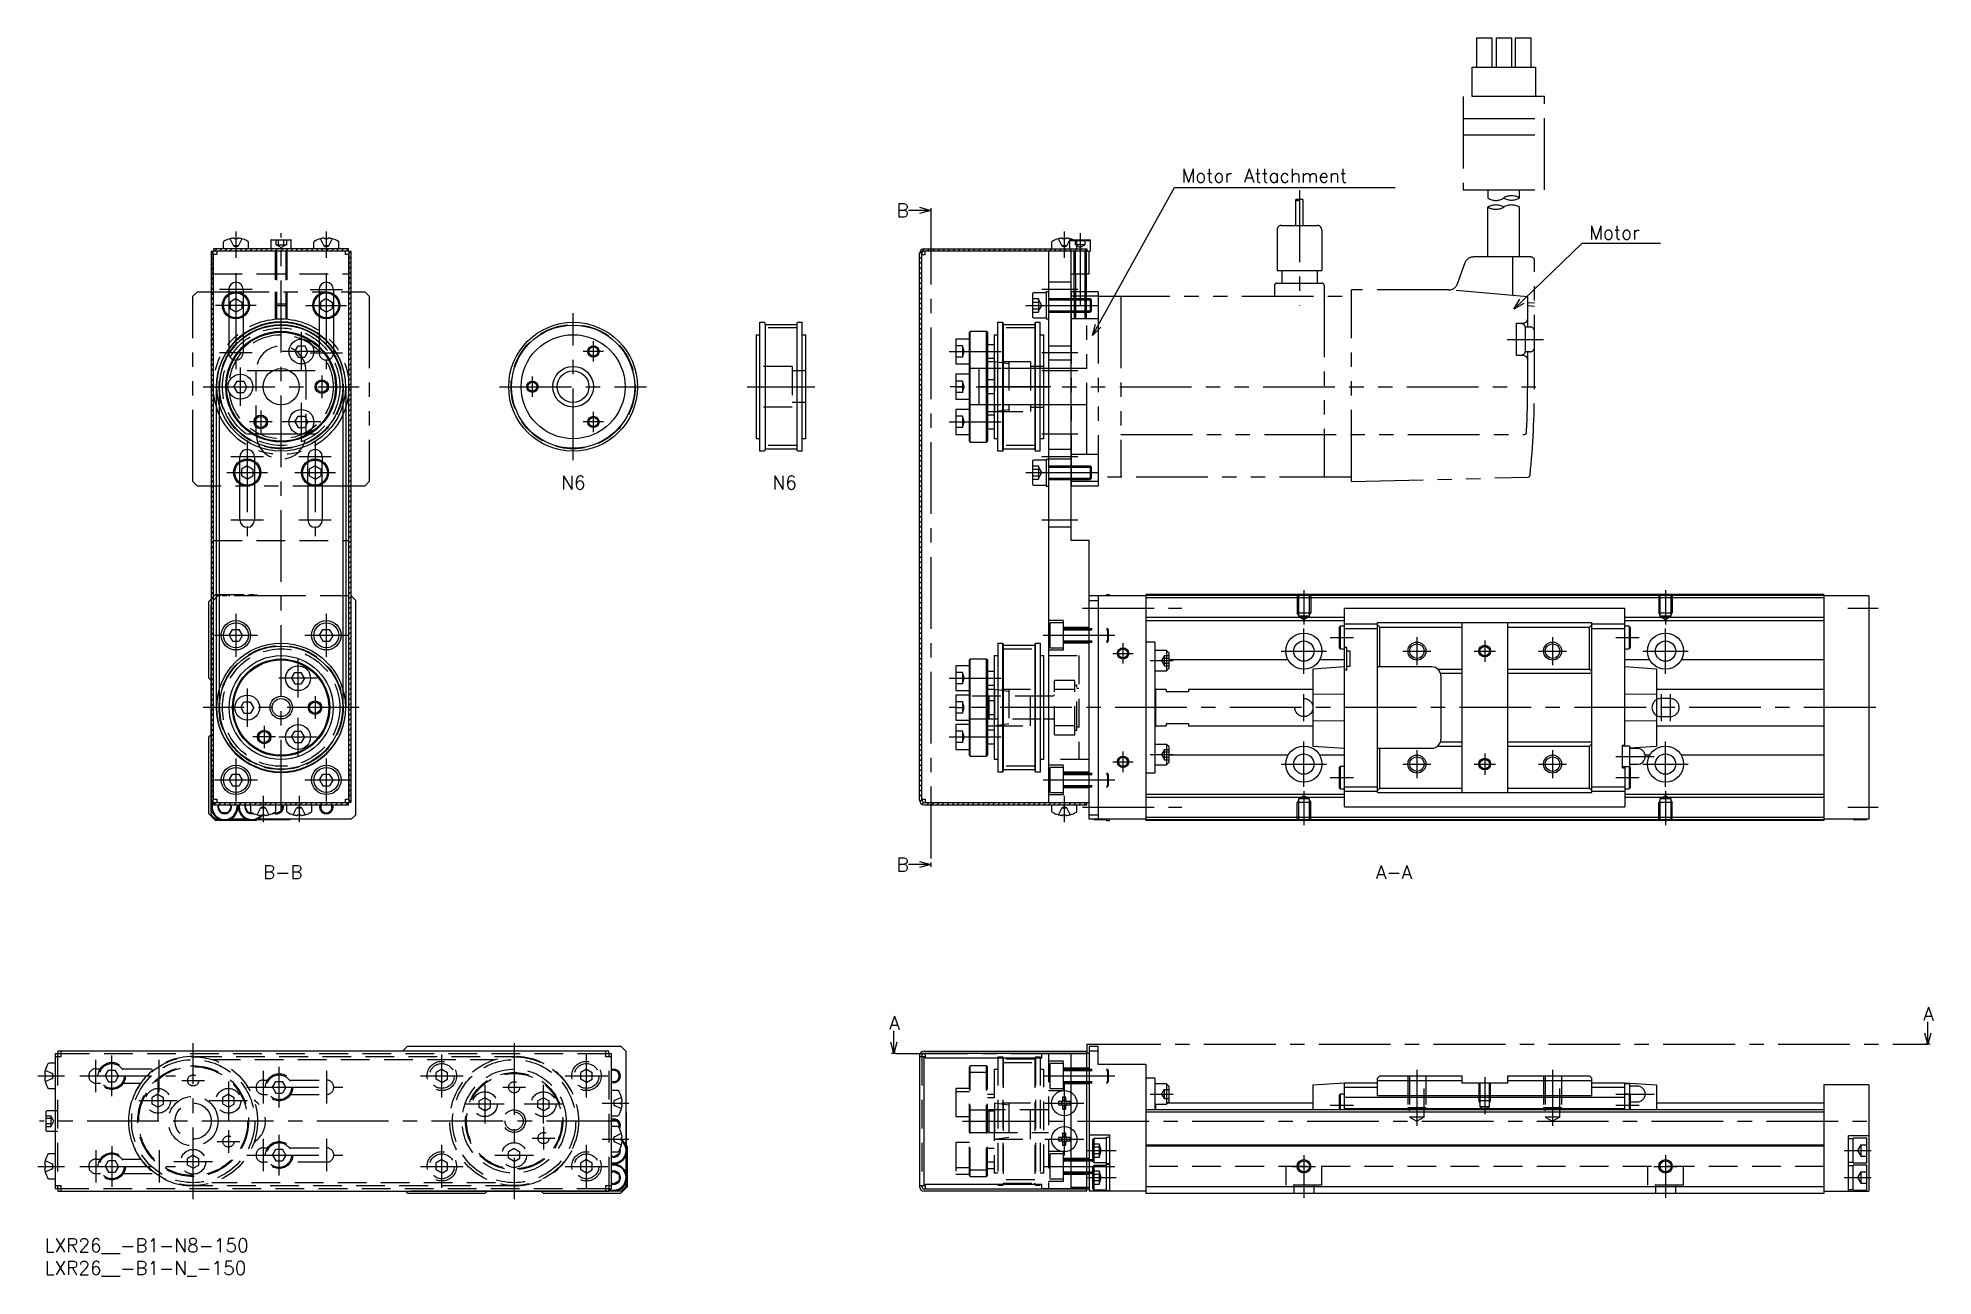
# Model space of a CAD drawing. Extents: x -2 to 418, y -8 to 266.
import ezdxf

# ---------------------------------------------------------------- set-up
doc = ezdxf.new("R2010")
doc.units = 0
doc.header["$LTSCALE"] = 0.5
for name, pattern in [('CENTER', [50.8, 31.75, -6.35, 6.35, -6.35]), ('DASHED', [19.05, 12.7, -6.35]), ('PHANTOM', [63.5, 31.75, -6.35, 6.35, -6.35, 6.35, -6.35])]:
    doc.linetypes.add(name, pattern=pattern)
doc.layers.get('0').update_dxf_attribs({"linetype": 'CONTINUOUS'})
for name, color, linetype in [('MSM_CENTER', 1, 'CENTER'), ('MSM_CONTINUOUS', 7, 'CONTINUOUS'), ('MSM_DASHED', 4, 'DASHED'), ('MSM_IMAGINARY', 6, 'PHANTOM'), ('MSM_NARROW', 5, 'CONTINUOUS'), ('MSM_PART_NUMBER', 7, 'CONTINUOUS')]:
    doc.layers.add(name, color=color, linetype=linetype)
doc.styles.get("Standard").update_dxf_attribs({"font": 'txt.shx', "height": 3, "bigfont": 'bigfont.shx'})

msp = doc.modelspace()

# ---------------------------------------------------------------- texts
at = {"layer": 'MSM_PART_NUMBER'}
for s, p in [('Motor Attachment', (251.45, 233.69)), ('B', (188.45, 226.02)), ('Motor', (341.63, 221.1)), ('N6', (114.26, 165.79)), ('N6', (160.99, 165.79)), ('B', (188.45, 81.26)), ('B-B', (48.3, 79.6)), ('A-A', (294.51, 79.6)), ('A', (415.55, 48.25)), ('A', (186.81, 46.25))]:
    msp.add_text(s, height=3, dxfattribs=at).set_placement(p)

# ---------------------------------------------------------------- blocks, each defined once
blk = doc.blocks.new('*U63')
at = {"layer": 'MSM_PART_NUMBER'}
blk.add_text('LXR26__-B1-N8-150', height=3, dxfattribs=at).set_placement((0, -3))
blk = doc.blocks.new('*U64')
at = {"layer": 'MSM_PART_NUMBER'}
blk.add_text('LXR26__-B1-N_-150', height=3, dxfattribs=at).set_placement((0, -8))
blk = doc.blocks.new('*X65')
at = {"color": 0}
for p, q in [((193.55, 217.92), (194.64, 219)), ((195.26, 218.5), (195.76, 219)), ((196.38, 218.5), (196.88, 219)), ((197.51, 218.5), (198.01, 219)), ((198.63, 218.5), (199.13, 219)), ((199.75, 218.5), (200.25, 219)), ((200.87, 218.5), (201.37, 219)), ((202, 218.5), (202.5, 219)), ((203.12, 218.5), (203.62, 219)), ((204.24, 218.5), (204.74, 219)), ((205.36, 218.5), (205.86, 219)), ((206.49, 218.5), (206.99, 219)), ((207.61, 218.5), (208.11, 219)), ((208.73, 218.5), (209.23, 219)), ((209.85, 218.5), (210.35, 219)), ((210.98, 218.5), (211.48, 219)), ((212.1, 218.5), (212.6, 219)), ((213.22, 218.5), (213.72, 219)), ((214.34, 218.5), (214.84, 219)), ((215.47, 218.5), (215.97, 219)), ((216.59, 218.5), (217.09, 219)), ((217.71, 218.5), (218.21, 219)), ((218.83, 218.5), (219.33, 219)), ((219.96, 218.5), (220.46, 219)), ((221.08, 218.5), (221.58, 219)), ((222.2, 218.5), (222.7, 219)), ((223.32, 218.5), (223.82, 219)), ((224.45, 218.5), (224.95, 219)), ((225.57, 218.5), (226.07, 219)), ((226.69, 218.5), (227.19, 219)), ((227.81, 218.5), (228.31, 219)), ((228.94, 218.5), (229.05, 218.62)), ((229.05, 218.62), (229.44, 219)), ((230.06, 218.5), (230.55, 219)), ((193.55, 216.79), (194.05, 217.29)), ((193.55, 215.67), (194.05, 216.17)), ((193.55, 214.55), (194.05, 215.05)), ((193.55, 213.43), (194.05, 213.93)), ((193.55, 212.3), (194.05, 212.8)), ((193.55, 211.18), (194.05, 211.68)), ((193.55, 210.06), (194.05, 210.56)), ((193.55, 208.94), (194.05, 209.44)), ((193.55, 207.81), (194.05, 208.31)), ((193.55, 206.69), (194.05, 207.19)), ((193.55, 205.57), (194.05, 206.07)), ((193.55, 204.45), (194.05, 204.95)), ((193.55, 203.32), (194.05, 203.82)), ((193.55, 202.2), (194.05, 202.7)), ((193.55, 201.08), (194.05, 201.58)), ((193.55, 199.96), (194.05, 200.46)), ((193.55, 198.83), (194.05, 199.33)), ((193.55, 197.71), (194.05, 198.21)), ((193.55, 196.59), (194.05, 197.09)), ((193.55, 195.47), (194.05, 195.97)), ((193.55, 194.34), (194.05, 194.84)), ((193.55, 193.22), (194.05, 193.72)), ((193.55, 192.1), (194.05, 192.6)), ((193.55, 190.98), (194.05, 191.48)), ((193.55, 189.85), (194.05, 190.35)), ((193.55, 188.73), (194.05, 189.23)), ((193.55, 187.61), (194.05, 188.11)), ((193.55, 186.49), (194.05, 186.99)), ((193.55, 185.36), (194.05, 185.86)), ((193.55, 184.24), (194.05, 184.74)), ((193.55, 183.12), (194.05, 183.62)), ((193.55, 182), (194.05, 182.5)), ((193.55, 180.87), (194.05, 181.37)), ((193.55, 179.75), (194.05, 180.25)), ((193.55, 178.63), (194.05, 179.13)), ((193.55, 177.51), (194.05, 178.01)), ((193.55, 176.38), (194.05, 176.88)), ((193.55, 175.26), (194.05, 175.76)), ((193.55, 174.14), (194.05, 174.64)), ((193.55, 173.02), (194.05, 173.52)), ((193.55, 171.89), (194.05, 172.39)), ((193.55, 170.77), (194.05, 171.27)), ((193.55, 169.65), (194.05, 170.15)), ((193.55, 168.53), (194.05, 169.03)), ((193.55, 167.4), (194.05, 167.9)), ((193.55, 166.28), (194.05, 166.78)), ((193.55, 165.16), (194.05, 165.66)), ((193.55, 164.03), (194.05, 164.53)), ((193.55, 162.91), (194.05, 163.41)), ((193.55, 161.79), (194.05, 162.29)), ((193.55, 160.67), (194.05, 161.17)), ((193.55, 159.54), (194.05, 160.04)), ((193.55, 158.42), (194.05, 158.92)), ((193.55, 157.3), (194.05, 157.8)), ((193.55, 156.18), (194.05, 156.68)), ((193.55, 155.05), (194.05, 155.55)), ((193.55, 153.93), (194.05, 154.43)), ((193.55, 152.81), (194.05, 153.31)), ((193.55, 151.69), (194.05, 152.19)), ((193.55, 150.56), (194.05, 151.06)), ((193.55, 149.44), (194.05, 149.94)), ((193.55, 148.32), (194.05, 148.82)), ((193.55, 147.2), (194.05, 147.7)), ((193.55, 146.07), (194.05, 146.57)), ((193.55, 144.95), (194.05, 145.45)), ((193.55, 143.83), (194.05, 144.33)), ((193.55, 142.71), (194.05, 143.21)), ((193.55, 141.58), (194.05, 142.08)), ((193.55, 140.46), (194.05, 140.96)), ((193.55, 139.34), (194.05, 139.84)), ((193.55, 138.22), (194.05, 138.72)), ((193.55, 137.09), (194.05, 137.59)), ((193.55, 135.97), (194.05, 136.47)), ((193.55, 134.85), (194.05, 135.35)), ((193.55, 133.73), (194.05, 134.23)), ((193.55, 132.6), (194.05, 133.1)), ((193.55, 131.48), (194.05, 131.98)), ((193.55, 130.36), (194.05, 130.86)), ((193.55, 129.24), (194.05, 129.74)), ((193.55, 128.11), (194.05, 128.61)), ((193.55, 126.99), (194.05, 127.49)), ((193.55, 125.87), (194.05, 126.37)), ((193.55, 124.75), (194.05, 125.25)), ((193.55, 123.62), (194.05, 124.12)), ((193.55, 122.5), (194.05, 123)), ((193.55, 121.38), (194.05, 121.88)), ((193.55, 120.26), (194.05, 120.76)), ((193.55, 119.13), (194.05, 119.63)), ((193.55, 118.01), (194.05, 118.51)), ((193.55, 116.89), (194.05, 117.39)), ((193.55, 115.77), (194.05, 116.27)), ((193.55, 114.64), (194.05, 115.14)), ((193.55, 113.52), (194.05, 114.02)), ((193.55, 112.4), (194.05, 112.9)), ((193.55, 111.28), (194.05, 111.78)), ((193.55, 110.15), (194.05, 110.65)), ((193.55, 109.03), (194.05, 109.53)), ((193.55, 107.91), (194.05, 108.41)), ((193.55, 106.79), (194.05, 107.29)), ((193.55, 105.66), (194.05, 106.16)), ((193.55, 104.54), (194.05, 105.04)), ((193.55, 103.42), (194.05, 103.92)), ((193.55, 102.3), (194.05, 102.8)), ((193.55, 101.17), (194.05, 101.67)), ((193.55, 100.05), (194.05, 100.55)), ((193.55, 98.93), (194.05, 99.43)), ((193.55, 97.81), (194.05, 98.31)), ((193.59, 96.72), (194.05, 97.18)), ((194.1, 96.11), (194.5, 96.5)), ((195.12, 96), (195.62, 96.5)), ((196.24, 96), (196.74, 96.5)), ((197.36, 96), (197.86, 96.5)), ((198.48, 96), (198.98, 96.5)), ((199.61, 96), (200.11, 96.5)), ((200.73, 96), (201.23, 96.5)), ((201.85, 96), (202.35, 96.5)), ((202.97, 96), (203.47, 96.5)), ((204.1, 96), (204.6, 96.5)), ((205.22, 96), (205.72, 96.5)), ((206.34, 96), (206.84, 96.5)), ((207.46, 96), (207.96, 96.5)), ((208.59, 96), (209.09, 96.5)), ((209.71, 96), (210.21, 96.5)), ((210.83, 96), (211.33, 96.5)), ((211.95, 96), (212.45, 96.5)), ((213.08, 96), (213.58, 96.5)), ((214.2, 96), (214.7, 96.5)), ((215.32, 96), (215.82, 96.5)), ((216.44, 96), (216.94, 96.5)), ((217.57, 96), (218.07, 96.5)), ((218.69, 96), (219.19, 96.5)), ((219.81, 96), (220.31, 96.5)), ((220.93, 96), (221.43, 96.5)), ((222.06, 96), (222.56, 96.5)), ((223.18, 96), (223.68, 96.5)), ((224.3, 96), (224.8, 96.5)), ((225.55, 96.13), (225.92, 96.5)), ((226.55, 96), (227.05, 96.5)), ((227.67, 96), (228.17, 96.5)), ((228.79, 96), (229.29, 96.5)), ((229.91, 96), (230.41, 96.5)), ((225.42, 96), (225.55, 96.13))]:
    blk.add_line(p, q, dxfattribs=at)
blk = doc.blocks.new('*X66')
at = {"color": 0}
for p, q in [((37.42, 96), (37.92, 96.5)), ((38.54, 96), (39.04, 96.5)), ((39.66, 96), (40.16, 96.5)), ((40.78, 96), (41.28, 96.5)), ((41.91, 96), (42.41, 96.5)), ((43.03, 96), (43.53, 96.5)), ((44.15, 96), (44.65, 96.5)), ((45.27, 96), (45.77, 96.5)), ((46.4, 96), (46.9, 96.5)), ((47.52, 96), (48.02, 96.5)), ((48.64, 96), (49.14, 96.5)), ((49.76, 96), (50.26, 96.5)), ((50.89, 96), (51.39, 96.5)), ((52.01, 96), (52.51, 96.5)), ((53.13, 96), (53.63, 96.5)), ((54.25, 96), (54.75, 96.5)), ((55.38, 96), (55.88, 96.5)), ((56.5, 96), (57, 96.5)), ((57.62, 96), (58.12, 96.5)), ((58.74, 96), (59.24, 96.5)), ((59.87, 96), (60.37, 96.5)), ((60.99, 96), (61.49, 96.5)), ((62.11, 96), (62.61, 96.5)), ((63.23, 96), (63.73, 96.5)), ((64.36, 96), (64.86, 96.5)), ((65.48, 96), (65.98, 96.5)), ((66.6, 96), (67.1, 96.5))]:
    blk.add_line(p, q, dxfattribs=at)
blk = doc.blocks.new('*X67')
at = {"color": 0}
for p, q in [((36.8, 217.74), (37.3, 218.24)), ((36.8, 216.62), (37.3, 217.12)), ((36.8, 215.5), (37.3, 216)), ((36.8, 214.37), (37.3, 214.87)), ((36.8, 213.25), (37.3, 213.75)), ((36.8, 212.13), (37.3, 212.63)), ((36.8, 211.01), (37.3, 211.51)), ((36.8, 209.88), (37.3, 210.38)), ((36.8, 208.76), (37.3, 209.26)), ((36.8, 207.64), (37.3, 208.14)), ((36.8, 206.52), (37.3, 207.02)), ((36.8, 205.39), (37.3, 205.89)), ((36.8, 204.27), (37.3, 204.77)), ((36.8, 203.15), (37.3, 203.65)), ((36.8, 202.03), (37.3, 202.53)), ((36.8, 200.9), (37.3, 201.4)), ((36.8, 199.78), (37.3, 200.28)), ((36.8, 198.66), (37.3, 199.16)), ((36.8, 197.54), (37.3, 198.04)), ((36.8, 196.41), (37.3, 196.91)), ((36.8, 195.29), (37.3, 195.79)), ((36.8, 194.17), (37.3, 194.67)), ((36.8, 193.05), (37.3, 193.55)), ((36.8, 191.92), (37.3, 192.42)), ((36.8, 190.8), (37.3, 191.3)), ((36.8, 189.68), (37.3, 190.18)), ((36.8, 188.56), (37.3, 189.06)), ((36.8, 187.43), (37.3, 187.93)), ((36.8, 186.31), (37.3, 186.81)), ((36.8, 185.19), (37.3, 185.69)), ((36.8, 184.07), (37.3, 184.57)), ((36.8, 182.94), (37.3, 183.44)), ((36.8, 181.82), (37.3, 182.32)), ((36.8, 180.7), (37.3, 181.2)), ((36.8, 179.58), (37.3, 180.08)), ((36.8, 178.45), (37.3, 178.95)), ((36.8, 177.33), (37.3, 177.83)), ((36.8, 176.21), (37.3, 176.71)), ((36.8, 175.09), (37.3, 175.59)), ((36.8, 173.96), (37.3, 174.46)), ((36.8, 172.84), (37.3, 173.34)), ((36.8, 171.72), (37.3, 172.22)), ((36.8, 170.6), (37.3, 171.1)), ((36.8, 169.47), (37.3, 169.97)), ((36.8, 168.35), (37.3, 168.85)), ((36.8, 167.23), (37.3, 167.73)), ((36.8, 166.11), (37.3, 166.61)), ((36.8, 164.98), (37.3, 165.48)), ((36.8, 163.86), (37.3, 164.36)), ((36.8, 162.74), (37.3, 163.24)), ((36.8, 161.62), (37.3, 162.12)), ((36.8, 160.49), (37.3, 160.99)), ((36.8, 159.37), (37.3, 159.87)), ((36.8, 158.25), (37.3, 158.75)), ((36.8, 157.13), (37.3, 157.63)), ((36.8, 156), (37.3, 156.5)), ((36.8, 154.88), (37.3, 155.38)), ((36.8, 153.76), (37.3, 154.26)), ((36.8, 152.64), (37.3, 153.14)), ((36.8, 151.51), (37.3, 152.01)), ((36.8, 150.39), (37.3, 150.89)), ((36.8, 149.27), (37.3, 149.77)), ((36.8, 148.15), (37.3, 148.65)), ((36.8, 147.02), (37.3, 147.52)), ((36.8, 145.9), (37.3, 146.4)), ((36.8, 144.78), (37.3, 145.28)), ((36.8, 143.66), (37.3, 144.16)), ((36.8, 142.53), (37.3, 143.03)), ((36.8, 141.41), (37.3, 141.91)), ((36.8, 140.29), (37.3, 140.79)), ((36.8, 139.17), (37.3, 139.67)), ((36.8, 138.04), (37.3, 138.54)), ((36.8, 136.92), (37.3, 137.42)), ((36.8, 135.8), (37.3, 136.3)), ((36.8, 134.68), (37.3, 135.18)), ((36.8, 133.55), (37.3, 134.05)), ((36.8, 132.43), (37.3, 132.93)), ((36.8, 131.31), (37.3, 131.81)), ((36.8, 130.18), (37.3, 130.68)), ((36.8, 129.06), (37.3, 129.56)), ((36.8, 127.94), (37.3, 128.44)), ((36.8, 126.82), (37.3, 127.32)), ((36.8, 125.69), (37.3, 126.19)), ((36.8, 124.57), (37.3, 125.07)), ((36.8, 123.45), (37.3, 123.95)), ((36.8, 122.33), (37.3, 122.83)), ((36.8, 121.2), (37.3, 121.7)), ((36.8, 120.08), (37.3, 120.58)), ((36.8, 118.96), (37.3, 119.46)), ((36.8, 117.84), (37.3, 118.34)), ((36.8, 116.71), (37.3, 117.21)), ((36.8, 115.59), (37.3, 116.09)), ((36.8, 114.47), (37.3, 114.97)), ((36.8, 113.35), (37.3, 113.85)), ((36.8, 112.22), (37.3, 112.72)), ((36.8, 111.1), (37.3, 111.6)), ((36.8, 109.98), (37.3, 110.48)), ((36.8, 108.86), (37.3, 109.36)), ((36.8, 107.73), (37.3, 108.23)), ((36.8, 106.61), (37.3, 107.11)), ((36.8, 105.49), (37.3, 105.99)), ((36.8, 104.37), (37.3, 104.87)), ((36.8, 103.24), (37.3, 103.74)), ((36.8, 102.12), (37.3, 102.62)), ((36.8, 101), (37.3, 101.5)), ((36.8, 99.88), (37.3, 100.38)), ((36.8, 98.75), (37.3, 99.25)), ((36.8, 97.63), (37.3, 98.13)), ((36.86, 96.57), (37.3, 97.01))]:
    blk.add_line(p, q, dxfattribs=at)
blk = doc.blocks.new('*X68')
at = {"color": 0}
for p, q in [((67.3, 217.93), (67.8, 218.43)), ((67.3, 216.81), (67.8, 217.31)), ((67.3, 215.69), (67.8, 216.19)), ((67.3, 214.57), (67.8, 215.07)), ((67.3, 213.44), (67.8, 213.94)), ((67.3, 212.32), (67.8, 212.82)), ((67.3, 211.2), (67.8, 211.7)), ((67.3, 210.08), (67.8, 210.58)), ((67.3, 208.95), (67.8, 209.45)), ((67.3, 207.83), (67.8, 208.33)), ((67.3, 206.71), (67.8, 207.21)), ((67.3, 205.59), (67.8, 206.09)), ((67.3, 204.46), (67.8, 204.96)), ((67.3, 203.34), (67.8, 203.84)), ((67.3, 202.22), (67.8, 202.72)), ((67.3, 201.1), (67.8, 201.6)), ((67.3, 199.97), (67.8, 200.47)), ((67.3, 198.85), (67.8, 199.35)), ((67.3, 197.73), (67.8, 198.23)), ((67.3, 196.61), (67.8, 197.11)), ((67.3, 195.48), (67.8, 195.98)), ((67.3, 194.36), (67.8, 194.86)), ((67.3, 193.24), (67.8, 193.74)), ((67.3, 192.12), (67.8, 192.62)), ((67.3, 190.99), (67.8, 191.49)), ((67.3, 189.87), (67.8, 190.37)), ((67.3, 188.75), (67.8, 189.25)), ((67.3, 187.63), (67.8, 188.13)), ((67.3, 186.5), (67.8, 187)), ((67.3, 185.38), (67.8, 185.88)), ((67.3, 184.26), (67.8, 184.76)), ((67.3, 183.14), (67.8, 183.64)), ((67.3, 182.01), (67.8, 182.51)), ((67.3, 180.89), (67.8, 181.39)), ((67.3, 179.77), (67.8, 180.27)), ((67.3, 178.65), (67.8, 179.15)), ((67.3, 177.52), (67.8, 178.02)), ((67.3, 176.4), (67.8, 176.9)), ((67.3, 175.28), (67.8, 175.78)), ((67.3, 174.16), (67.8, 174.66)), ((67.3, 173.03), (67.8, 173.53)), ((67.3, 171.91), (67.8, 172.41)), ((67.3, 170.79), (67.8, 171.29)), ((67.3, 169.67), (67.8, 170.17)), ((67.3, 168.54), (67.8, 169.04)), ((67.3, 167.42), (67.8, 167.92)), ((67.3, 166.3), (67.8, 166.8)), ((67.3, 165.18), (67.8, 165.68)), ((67.3, 164.05), (67.8, 164.55)), ((67.3, 162.93), (67.8, 163.43)), ((67.3, 161.81), (67.8, 162.31)), ((67.3, 160.68), (67.8, 161.18)), ((67.3, 159.56), (67.8, 160.06)), ((67.3, 158.44), (67.8, 158.94)), ((67.3, 157.32), (67.8, 157.82)), ((67.3, 156.19), (67.8, 156.69)), ((67.3, 155.07), (67.8, 155.57)), ((67.3, 153.95), (67.8, 154.45)), ((67.3, 152.83), (67.8, 153.33)), ((67.3, 151.7), (67.8, 152.2)), ((67.3, 150.58), (67.8, 151.08)), ((67.3, 149.46), (67.8, 149.96)), ((67.3, 148.34), (67.8, 148.84)), ((67.3, 147.21), (67.8, 147.71)), ((67.3, 146.09), (67.8, 146.59)), ((67.3, 144.97), (67.8, 145.47)), ((67.3, 143.85), (67.8, 144.35)), ((67.3, 142.72), (67.8, 143.22)), ((67.3, 141.6), (67.8, 142.1)), ((67.3, 140.48), (67.8, 140.98)), ((67.3, 139.36), (67.8, 139.86)), ((67.3, 138.23), (67.8, 138.73)), ((67.3, 137.11), (67.8, 137.61)), ((67.3, 135.99), (67.8, 136.49)), ((67.3, 134.87), (67.8, 135.37)), ((67.3, 133.74), (67.8, 134.24)), ((67.3, 132.62), (67.8, 133.12)), ((67.3, 131.5), (67.8, 132)), ((67.3, 130.38), (67.8, 130.88)), ((67.3, 129.25), (67.8, 129.75)), ((67.3, 128.13), (67.8, 128.63)), ((67.3, 127.01), (67.8, 127.51)), ((67.3, 125.89), (67.8, 126.39)), ((67.3, 124.76), (67.8, 125.26)), ((67.3, 123.64), (67.8, 124.14)), ((67.3, 122.52), (67.8, 123.02)), ((67.3, 121.4), (67.8, 121.9)), ((67.3, 120.27), (67.8, 120.77)), ((67.3, 119.15), (67.8, 119.65)), ((67.3, 118.03), (67.8, 118.53)), ((67.3, 116.91), (67.8, 117.41)), ((67.3, 115.78), (67.8, 116.28)), ((67.3, 114.66), (67.8, 115.16)), ((67.3, 113.54), (67.8, 114.04)), ((67.3, 112.42), (67.8, 112.92)), ((67.3, 111.29), (67.8, 111.79)), ((67.3, 110.17), (67.8, 110.67)), ((67.3, 109.05), (67.8, 109.55)), ((67.3, 107.93), (67.8, 108.43)), ((67.3, 106.8), (67.8, 107.3)), ((67.3, 105.68), (67.8, 106.18)), ((67.3, 104.56), (67.8, 105.06)), ((67.3, 103.44), (67.8, 103.94)), ((67.3, 102.31), (67.8, 102.81)), ((67.3, 101.19), (67.8, 101.69)), ((67.3, 100.07), (67.8, 100.57)), ((67.3, 98.95), (67.8, 99.45)), ((67.3, 97.82), (67.8, 98.32)), ((67.3, 96.7), (67.8, 97.2))]:
    blk.add_line(p, q, dxfattribs=at)
blk = doc.blocks.new('*X69')
at = {"color": 0}
for p, q in [((37.56, 218.5), (38.06, 219)), ((38.68, 218.5), (39.18, 219)), ((39.8, 218.5), (40.3, 219)), ((40.93, 218.5), (41.43, 219)), ((42.05, 218.5), (42.55, 219)), ((43.17, 218.5), (43.67, 219)), ((44.29, 218.5), (44.79, 219)), ((45.42, 218.5), (45.92, 219)), ((46.54, 218.5), (47.04, 219)), ((47.66, 218.5), (48.16, 219)), ((48.78, 218.5), (49.28, 219)), ((49.91, 218.5), (50.41, 219)), ((51.03, 218.5), (51.53, 219)), ((52.15, 218.5), (52.65, 219)), ((53.27, 218.5), (53.77, 219)), ((54.4, 218.5), (54.9, 219)), ((55.52, 218.5), (56.02, 219)), ((56.64, 218.5), (57.14, 219)), ((57.76, 218.5), (58.26, 219)), ((58.89, 218.5), (59.39, 219)), ((60.01, 218.5), (60.51, 219)), ((61.13, 218.5), (61.63, 219)), ((62.25, 218.5), (62.75, 219)), ((63.38, 218.5), (63.88, 219)), ((64.5, 218.5), (65, 219)), ((65.62, 218.5), (66.12, 219)), ((66.75, 218.5), (67.23, 218.99))]:
    blk.add_line(p, q, dxfattribs=at)

# ---------------------------------------------------------------- linework, layer by layer
at = {"layer": 'MSM_CENTER'}
for p, q in [((196.05, 227.02), (196.05, 83.26)), ((42.3, 222.85), (42.3, 217)), ((52.3, 94.5), (52.3, 222.5)), ((62.3, 222.85), (62.3, 217)), ((225.55, 222.85), (225.55, 217)), ((229.05, 222.5), (229.05, 205)), ((45.9, 210), (38.7, 210)), ((42.3, 213.6), (42.3, 192.4)), ((58.7, 210), (65.9, 210)), ((62.3, 213.6), (62.3, 192.4)), ((228.55, 210), (220.55, 210)), ((46.8, 206.5), (37.8, 206.5)), ((57.8, 206.5), (66.8, 206.5)), ((217.05, 206.5), (233.05, 206.5)), ((116.89, 172.25), (116.89, 204.75)), ((56.8, 192.04), (56.8, 200.54)), ((121.39, 194.04), (121.39, 198.54)), ((45.9, 196), (38.7, 196)), ((61.05, 196.29), (52.55, 196.29)), ((58.7, 196), (65.9, 196)), ((123.64, 196.29), (119.14, 196.29)), ((200.05, 196.29), (211.55, 196.29)), ((228.55, 196), (220.55, 196)), ((43.3, 184.25), (43.3, 192.75)), ((59.8, 192), (44.8, 192)), ((61.3, 191), (61.3, 186)), ((107.89, 186.25), (107.89, 190.75)), ((228.55, 192), (220.55, 192)), ((35.05, 188.5), (69.55, 188.5)), ((56.8, 176.46), (56.8, 184.96)), ((100.64, 188.5), (133.14, 188.5)), ((155.38, 188.5), (170.38, 188.5)), ((222.55, 188.5), (200.05, 188.5)), ((50.3, 180.71), (45.3, 180.71)), ((47.8, 183.21), (47.8, 178.21)), ((61.05, 180.71), (52.55, 180.71)), ((123.64, 180.71), (119.14, 180.71)), ((121.39, 178.46), (121.39, 182.96)), ((200.05, 180.71), (211.55, 180.71)), ((59.8, 178), (44.8, 178)), ((44.8, 176.6), (44.8, 155.4)), ((59.8, 176.6), (59.8, 155.4)), ((228.55, 178), (220.55, 178)), ((48.4, 173), (41.2, 173)), ((63.4, 173), (56.2, 173)), ((228.55, 173), (220.55, 173)), ((40.3, 169.5), (49.3, 169.5)), ((55.3, 169.5), (64.3, 169.5)), ((217.05, 169.5), (233.05, 169.5)), ((48.4, 159), (41.2, 159)), ((63.4, 159), (56.2, 159)), ((228.55, 159), (220.55, 159)), ((278.55, 143.5), (278.55, 135.87)), ((358.55, 143.5), (358.55, 135.87)), ((229.55, 139.5), (251.55, 139.5)), ((398.85, 139.5), (405.55, 139.5)), ((42.3, 138.25), (42.3, 128.75)), ((62.3, 138.25), (62.3, 128.75)), ((278.55, 125), (278.55, 135)), ((358.55, 125), (358.55, 135)), ((37.55, 133.5), (47.05, 133.5)), ((57.55, 133.5), (67.05, 133.5)), ((220.85, 133.5), (236.85, 133.5)), ((238.55, 127.25), (238.55, 131.75)), ((273.55, 130), (283.55, 130)), ((284.35, 133), (289.55, 133)), ((300.45, 130), (306.65, 130)), ((303.55, 133.1), (303.55, 126.9)), ((316.19, 130), (320.92, 130)), ((318.55, 132.37), (318.55, 127.64)), ((330.45, 130), (336.65, 130)), ((333.55, 133.1), (333.55, 126.9)), ((347.55, 133), (352.75, 133)), ((353.55, 130), (363.55, 130)), ((56.05, 119.75), (56.05, 128.25)), ((236.3, 129.5), (240.8, 129.5)), ((244.55, 127.89), (249.65, 127.89)), ((44.8, 121.75), (44.8, 113.25)), ((60.3, 124), (51.8, 124)), ((200.05, 124), (211.55, 124)), ((69.55, 117.5), (35.05, 117.5)), ((59.8, 120), (59.8, 115)), ((405.05, 117.5), (200.05, 117.5)), ((278.55, 114.5), (278.55, 120.5)), ((357.55, 120.5), (357.55, 114.5)), ((359.55, 120.5), (359.55, 114.5)), ((48.55, 113.5), (48.55, 108.5)), ((56.05, 106.75), (56.05, 115.25)), ((51.05, 111), (46.05, 111)), ((51.8, 111), (60.3, 111)), ((200.05, 111), (211.55, 111)), ((278.55, 100), (278.55, 110)), ((358.55, 100), (358.55, 110)), ((42.3, 106.25), (42.3, 96.75)), ((62.3, 106.25), (62.3, 96.75)), ((236.3, 105.5), (240.8, 105.5)), ((238.55, 103.25), (238.55, 107.75)), ((244.55, 107.11), (249.65, 107.11)), ((273.55, 105), (283.55, 105)), ((300.45, 105), (306.65, 105)), ((303.55, 108.1), (303.55, 101.9)), ((316.19, 105), (320.92, 105)), ((318.55, 107.37), (318.55, 102.64)), ((330.45, 105), (336.65, 105)), ((333.55, 108.1), (333.55, 101.9)), ((347.55, 106.7), (356.05, 106.7)), ((353.55, 105), (363.55, 105)), ((37.55, 101.5), (47.05, 101.5)), ((57.55, 101.5), (67.05, 101.5)), ((220.85, 101.5), (236.85, 101.5)), ((284.35, 102), (289.55, 102)), ((347.55, 102), (352.75, 102)), ((48.3, 98), (48.3, 92.15)), ((56.3, 98), (56.3, 92.15)), ((225.55, 98), (225.55, 92.15)), ((278.55, 99.01), (278.55, 91.5)), ((358.55, 99.01), (358.55, 91.5)), ((229.55, 95.5), (251.55, 95.5)), ((398.85, 95.5), (405.55, 95.5)), ((32.85, 8.75), (32.85, 43.25)), ((103.85, 43.25), (103.85, 8.75)), ((230.55, 42.5), (230.55, 41.5)), ((231.05, 43), (416.55, 43)), ((11.35, 32.4), (11.35, 39.6)), ((14.85, 31.5), (14.85, 40.5)), ((25.35, 32.4), (25.35, 39.6)), ((51.85, 29), (51.85, 38)), ((87.85, 31.25), (87.85, 40.75)), ((119.85, 31.25), (119.85, 40.75)), ((188.31, 41), (230.05, 41)), ((-1.5, 36), (4.35, 36)), ((7.75, 36), (28.95, 36)), ((25.06, 34.75), (25.06, 26.25)), ((30.35, 35), (35.35, 35)), ((40.65, 34.75), (40.65, 26.25)), ((48.35, 37.1), (48.35, 29.9)), ((62.35, 37.1), (62.35, 29.9)), ((83.1, 36), (92.6, 36)), ((97.36, 34), (97.36, 25.5)), ((110.35, 25.5), (110.35, 34)), ((115.1, 36), (124.6, 36)), ((220.85, 36), (236.85, 36)), ((225.55, 34.3), (225.55, 17.7)), ((303.55, 37.35), (303.55, 24.96)), ((318.55, 35.7), (318.55, 27.54)), ((333.55, 37.35), (333.55, 24.96)), ((29.31, 30.5), (20.81, 30.5)), ((44.9, 30.5), (36.4, 30.5)), ((44.75, 33.5), (65.95, 33.5)), ((101.61, 29.75), (93.11, 29.75)), ((101.35, 33.5), (106.35, 33.5)), ((114.6, 29.75), (106.1, 29.75)), ((123.35, 30), (129.21, 30)), ((221.25, 30), (229.85, 30)), ((244.55, 32), (249.65, 32)), ((284.35, 29.5), (289.55, 29.5)), ((347.55, 32), (356.05, 32)), ((347.55, 29.5), (352.75, 29.5)), ((126.85, 26), (-1.15, 26)), ((203.05, 26), (405.05, 26)), ((38.15, 21.5), (43.15, 21.5)), ((40.65, 24), (40.65, 19)), ((48.35, 22.1), (48.35, 14.9)), ((51.85, 14), (51.85, 23)), ((62.35, 22.1), (62.35, 14.9)), ((107.85, 22.25), (112.85, 22.25)), ((110.35, 24.75), (110.35, 19.75)), ((123.35, 22), (129.21, 22)), ((221.25, 22), (229.85, 22)), ((11.35, 19.6), (11.35, 12.4)), ((14.85, 20.5), (14.85, 11.5)), ((25.35, 19.6), (25.35, 12.4)), ((37.1, 17), (28.6, 17)), ((44.75, 18.5), (65.95, 18.5)), ((87.85, 11.25), (87.85, 20.75)), ((99.6, 18.5), (108.1, 18.5)), ((119.85, 11.25), (119.85, 20.75)), ((230.35, 19.5), (237.05, 19.5)), ((278.55, 18.5), (278.55, 9)), ((358.55, 18.5), (358.55, 9)), ((398.05, 19.5), (404.05, 19.5)), ((-1.5, 16), (4.35, 16)), ((7.75, 16), (28.95, 16)), ((83.1, 16), (92.6, 16)), ((115.1, 16), (124.6, 16)), ((220.85, 16), (236.85, 16)), ((230.35, 13.5), (237.05, 13.5)), ((276.05, 16), (281.13, 16)), ((355.98, 16), (361.13, 16)), ((398.05, 13.5), (404.05, 13.5))]:
    msp.add_line(p, q, dxfattribs=at)
at = {"layer": 'MSM_CONTINUOUS'}
for p, q in [((196.05, 227.52), (191.05, 227.52)), ((193.55, 228.19), (196.05, 227.52)), ((196.05, 227.52), (193.55, 226.85)), ((196.05, 228.02), (196.05, 227.02)), ((37.3, 218.43), (36.8, 218.43)), ((36.8, 218.43), (36.8, 217.75)), ((37.3, 217.75), (37.3, 218.43)), ((37.37, 219), (37.37, 218.5)), ((38.05, 219), (37.37, 219)), ((67.23, 218.5), (37.37, 218.5)), ((38.3, 219), (38.05, 219)), ((38.05, 218.5), (38.05, 217.75)), ((66.3, 219), (38.3, 219)), ((39.5, 220.4), (39.5, 219)), ((41.93, 221.35), (41.74, 221.35)), ((41.93, 221.35), (41.93, 221.21)), ((42.87, 221.35), (42.67, 221.35)), ((42.67, 221.35), (42.67, 221.21)), ((45.1, 219), (45.1, 220.4)), ((50.05, 220.88), (50.05, 219)), ((50.18, 221), (54.43, 221)), ((54.55, 219), (54.55, 220.88)), ((59.5, 220.4), (59.5, 219)), ((61.93, 221.35), (61.74, 221.35)), ((61.93, 221.35), (61.93, 221.21)), ((62.87, 221.35), (62.67, 221.35)), ((62.67, 221.35), (62.67, 221.21)), ((65.1, 219), (65.1, 220.4)), ((66.55, 219), (66.3, 219)), ((67.23, 219), (66.55, 219)), ((66.55, 217.75), (66.55, 218.5)), ((67.23, 218.5), (67.23, 219)), ((67.8, 218.43), (67.3, 218.43)), ((67.3, 218.43), (67.3, 217.75)), ((67.8, 217.75), (67.8, 218.43)), ((194.55, 219), (230.55, 219)), ((230.55, 218.5), (194.55, 218.5)), ((194.8, 217.75), (194.8, 218.5)), ((222.05, 218.5), (222.05, 96.5)), ((222.75, 220.4), (222.75, 219)), ((225.18, 221.35), (224.99, 221.35)), ((225.18, 221.35), (225.18, 221.21)), ((226.12, 221.35), (225.92, 221.35)), ((225.92, 221.35), (225.92, 221.21)), ((227.05, 154.5), (227.05, 218.5)), ((227.51, 221), (231.18, 221)), ((227.78, 220.88), (231.3, 220.88)), ((228.35, 219), (228.35, 220.4)), ((230.55, 219), (230.55, 218.5)), ((230.55, 218.5), (231.3, 218.5)), ((231.05, 213.5), (231.05, 218.5)), ((231.3, 220.88), (231.3, 218.5)), ((36.8, 217.75), (36.8, 97.25)), ((37.3, 217.75), (37.3, 97.25)), ((38.05, 217.75), (37.3, 217.75)), ((37.3, 211), (37.3, 217.75)), ((67.3, 217.75), (66.55, 217.75)), ((67.3, 97.25), (67.3, 217.75)), ((67.3, 217.75), (67.3, 211)), ((67.8, 97.25), (67.8, 217.75)), ((193.55, 97), (193.55, 218)), ((194.05, 97), (194.05, 218)), ((194.05, 217.75), (194.8, 217.75)), ((37.3, 211), (37.3, 211)), ((40.7, 210), (40.7, 209.04)), ((43.9, 210), (43.9, 209.04)), ((60.7, 210), (60.7, 209.04)), ((63.9, 210), (63.9, 209.04)), ((67.3, 211), (67.3, 211)), ((227.05, 213.5), (231.05, 213.5)), ((227.75, 208), (227.75, 213.5)), ((230.35, 213.5), (230.35, 208)), ((42.3, 207.98), (41.02, 207.24)), ((41.02, 207.24), (41.02, 205.76)), ((42.3, 205.02), (41.02, 205.76)), ((42.3, 207.98), (43.58, 207.24)), ((42.3, 205.02), (43.58, 205.76)), ((43.58, 207.24), (43.58, 205.76)), ((62.3, 207.98), (61.02, 207.24)), ((61.02, 207.24), (61.02, 205.76)), ((62.3, 205.02), (61.02, 205.76)), ((62.3, 207.98), (63.58, 207.24)), ((62.3, 205.02), (63.58, 205.76)), ((63.58, 207.24), (63.58, 205.76)), ((218.55, 209.1), (218.55, 203.9)), ((221.55, 209.25), (218.7, 209.25)), ((222.05, 209.5), (221.55, 209.5)), ((221.55, 209.5), (221.55, 203.5)), ((227.05, 208), (231.28, 208)), ((231.55, 207.73), (231.28, 208)), ((231.28, 208), (231.28, 205)), ((231.55, 205.27), (231.55, 207.73)), ((40.7, 203.96), (40.7, 196.91)), ((43.9, 203.96), (43.9, 200.1)), ((60.7, 203.96), (60.7, 200.1)), ((63.9, 203.96), (63.9, 196.91)), ((158.21, 202.75), (159.24, 202.75)), ((158.21, 174.25), (158.21, 202.75)), ((159.24, 202.75), (159.38, 202.25)), ((159.38, 202.25), (159.38, 174.75)), ((159.38, 202.23), (166.38, 202.23)), ((166.38, 202.25), (166.51, 202.75)), ((166.38, 202.25), (166.38, 174.75)), ((166.51, 202.75), (167.55, 202.75)), ((167.55, 174.25), (167.55, 202.75)), ((210.88, 202.75), (211.92, 202.75)), ((210.88, 174.25), (210.88, 202.75)), ((211.92, 202.75), (212.05, 202.25)), ((211.92, 174.25), (211.92, 202.75)), ((212.05, 202.25), (212.05, 174.75)), ((212.05, 202.23), (219.05, 202.23)), ((218.7, 203.75), (221.55, 203.75)), ((219.05, 202.25), (219.19, 202.75)), ((219.05, 202.25), (219.05, 174.75)), ((219.19, 202.75), (220.22, 202.75)), ((219.19, 174.25), (219.19, 202.75)), ((220.22, 174.25), (220.22, 202.75)), ((221.55, 203.5), (222.05, 203.5)), ((227.05, 205), (231.28, 205)), ((231.28, 205), (231.55, 205.27)), ((55.36, 196.29), (56.08, 197.54)), ((56.08, 197.54), (57.52, 197.54)), ((58.24, 196.29), (57.52, 197.54)), ((157.38, 200), (157.38, 177)), ((157.38, 200), (158.21, 200)), ((167.55, 200), (168.38, 200)), ((168.38, 177), (168.38, 200)), ((204.55, 199.04), (201.55, 199.04)), ((201.55, 199.04), (201.55, 193.54)), ((204.75, 200.75), (204.55, 200.55)), ((204.55, 176.45), (204.55, 200.55)), ((208.35, 200.75), (204.75, 200.75)), ((204.75, 176.25), (204.75, 200.75)), ((208.55, 200.55), (208.35, 200.75)), ((208.35, 176.25), (208.35, 200.75)), ((208.55, 200.55), (208.55, 176.45)), ((210.05, 197.79), (208.55, 197.79)), ((210.05, 200), (210.88, 200)), ((210.05, 200), (210.05, 177)), ((220.22, 200), (221.05, 200)), ((221.05, 177), (221.05, 200)), ((55.36, 196.29), (56.08, 195.04)), ((56.08, 195.04), (57.52, 195.04)), ((58.24, 196.29), (57.52, 195.04)), ((201.55, 193.54), (204.55, 193.54)), ((208.55, 194.79), (210.05, 194.79)), ((210.05, 194), (208.55, 194)), ((41.86, 188.5), (42.58, 189.75)), ((42.58, 189.75), (44.02, 189.75)), ((44.74, 188.5), (44.02, 189.75)), ((204.55, 191.25), (201.55, 191.25)), ((201.55, 191.25), (201.55, 185.75)), ((37.98, 117.5), (37.98, 188.5)), ((41.86, 188.5), (42.58, 187.25)), ((42.58, 187.25), (44.02, 187.25)), ((44.74, 188.5), (44.02, 187.25)), ((66.63, 188.5), (66.63, 117.5)), ((201.55, 185.75), (204.55, 185.75)), ((38.66, 121.61), (38.66, 184.39)), ((55.36, 180.71), (56.08, 181.96)), ((55.36, 180.71), (56.08, 179.46)), ((56.08, 181.96), (57.52, 181.96)), ((58.24, 180.71), (57.52, 181.96)), ((58.24, 180.71), (57.52, 179.46)), ((65.95, 184.39), (65.95, 121.61)), ((204.55, 183.46), (201.55, 183.46)), ((201.55, 183.46), (201.55, 177.96)), ((208.55, 183), (210.05, 183)), ((210.05, 182.21), (208.55, 182.21)), ((56.08, 179.46), (57.52, 179.46)), ((158.21, 177), (157.38, 177)), ((168.38, 177), (167.55, 177)), ((201.55, 177.96), (204.55, 177.96)), ((204.55, 176.45), (204.75, 176.25)), ((204.75, 176.25), (208.35, 176.25)), ((208.35, 176.25), (208.55, 176.45)), ((208.55, 179.21), (210.05, 179.21)), ((210.88, 177), (210.05, 177)), ((221.05, 177), (220.22, 177)), ((43.2, 172.04), (43.2, 173)), ((46.4, 173), (46.4, 172.04)), ((58.2, 173), (58.2, 172.04)), ((61.4, 173), (61.4, 172.04)), ((159.24, 174.25), (158.21, 174.25)), ((159.38, 174.75), (159.24, 174.25)), ((159.38, 174.77), (166.38, 174.77)), ((166.51, 174.25), (166.38, 174.75)), ((167.55, 174.25), (166.51, 174.25)), ((211.92, 174.25), (210.88, 174.25)), ((212.05, 174.75), (211.92, 174.25)), ((212.05, 174.77), (219.05, 174.77)), ((218.55, 172.1), (218.55, 166.9)), ((221.55, 172.25), (218.7, 172.25)), ((219.19, 174.25), (219.05, 174.75)), ((220.22, 174.25), (219.19, 174.25)), ((221.55, 172.5), (221.55, 166.5)), ((221.55, 172.5), (222.05, 172.5)), ((44.8, 170.98), (43.52, 170.24)), ((43.52, 170.24), (43.52, 168.76)), ((44.8, 168.02), (43.52, 168.76)), ((44.8, 170.98), (46.08, 170.24)), ((44.8, 168.02), (46.08, 168.76)), ((46.08, 170.24), (46.08, 168.76)), ((59.8, 170.98), (58.52, 170.24)), ((58.52, 170.24), (58.52, 168.76)), ((59.8, 168.02), (58.52, 168.76)), ((59.8, 170.98), (61.08, 170.24)), ((59.8, 168.02), (61.08, 168.76)), ((61.08, 170.24), (61.08, 168.76)), ((227.05, 171), (231.28, 171)), ((227.05, 168), (231.28, 168)), ((231.28, 171), (231.28, 168)), ((231.55, 170.73), (231.28, 171)), ((231.28, 168), (231.55, 168.27)), ((231.55, 168.27), (231.55, 170.73)), ((43.2, 159), (43.2, 166.96)), ((46.4, 166.96), (46.4, 159)), ((58.2, 166.96), (58.2, 159)), ((61.4, 166.96), (61.4, 159)), ((218.7, 166.75), (221.55, 166.75)), ((221.55, 166.5), (222.05, 166.5)), ((231.05, 154.5), (227.05, 154.5)), ((231.05, 92.8), (231.05, 154.5)), ((36.3, 141), (36.8, 141.5)), ((36.3, 124), (36.3, 141)), ((36.8, 93.8), (36.8, 140.2)), ((67.8, 142.2), (68.8, 141.2)), ((68.8, 93.8), (68.8, 141.2)), ((243.55, 142.2), (231.05, 142.2)), ((231.05, 141.2), (233.05, 141.2)), ((232.16, 142.25), (232.11, 142.2)), ((234.85, 142.25), (232.16, 142.25)), ((232.16, 142.25), (232.16, 142.2)), ((233.05, 142.2), (233.05, 92.8)), ((235.55, 142.45), (234.85, 142.45)), ((234.85, 142.45), (234.85, 142.2)), ((235.55, 142.45), (235.55, 142.2)), ((393.55, 142.5), (243.55, 142.5)), ((243.55, 142.5), (243.55, 92.5)), ((393.55, 142.3), (243.55, 142.3)), ((393.55, 141.8), (243.55, 141.8)), ((349.55, 139.45), (287.55, 139.45)), ((287.55, 95.55), (287.55, 139.45)), ((349.55, 108.95), (349.55, 139.45)), ((393.55, 142.5), (393.55, 92.5)), ((403.55, 142.2), (393.55, 142.2)), ((400.05, 142.2), (400.05, 142.25)), ((403.05, 142.25), (400.05, 142.25)), ((403.05, 142.2), (403.05, 142.25)), ((403.55, 142.2), (403.55, 92.8)), ((40.82, 133.5), (41.56, 134.78)), ((41.56, 134.78), (43.04, 134.78)), ((43.78, 133.5), (43.04, 134.78)), ((60.82, 133.5), (61.56, 134.78)), ((61.56, 134.78), (63.04, 134.78)), ((63.78, 133.5), (63.04, 134.78)), ((287.55, 137.4), (243.55, 137.4)), ((287.55, 136.7), (243.55, 136.7)), ((286.6, 135.5), (286.35, 135.25)), ((286.35, 135.25), (286.35, 130.75)), ((287.55, 135.5), (286.6, 135.5)), ((286.6, 135.5), (286.6, 130.5)), ((287.55, 136), (294.85, 136)), ((287.55, 135), (294.85, 135)), ((294.85, 136.3), (342.25, 136.3)), ((294.85, 98.7), (294.85, 136.3)), ((295.35, 135.3), (294.85, 135.8)), ((295.35, 135.3), (313.45, 135.3)), ((295.35, 126.5), (295.35, 135.3)), ((313.45, 136.3), (313.45, 98.7)), ((323.65, 98.7), (323.65, 136.3)), ((323.65, 135.3), (341.75, 135.3)), ((342.25, 135.8), (341.75, 135.3)), ((341.75, 126), (341.75, 135.3)), ((342.25, 98.7), (342.25, 136.3)), ((342.25, 136), (349.55, 136)), ((342.25, 135), (349.55, 135)), ((393.55, 137.4), (349.55, 137.4)), ((393.55, 136.7), (349.55, 136.7)), ((350.5, 135.5), (349.55, 135.5)), ((350.5, 135.5), (350.5, 130.5)), ((350.75, 135.25), (350.5, 135.5)), ((350.75, 135.25), (350.75, 130.75)), ((40.82, 133.5), (41.56, 132.22)), ((41.56, 132.22), (43.04, 132.22)), ((43.78, 133.5), (43.04, 132.22)), ((60.82, 133.5), (61.56, 132.22)), ((61.56, 132.22), (63.04, 132.22)), ((63.78, 133.5), (63.04, 132.22)), ((210.88, 131.75), (211.92, 131.75)), ((210.88, 131.75), (210.88, 103.25)), ((211.92, 131.75), (212.05, 131.25)), ((211.92, 103.25), (211.92, 131.75)), ((212.05, 131.25), (212.05, 103.75)), ((219.05, 131.23), (212.05, 131.23)), ((219.05, 131.25), (219.19, 131.75)), ((219.05, 131.25), (219.05, 103.75)), ((219.19, 131.75), (220.22, 131.75)), ((219.19, 103.25), (219.19, 131.75)), ((220.22, 131.75), (220.22, 103.25)), ((245.55, 132), (243.55, 132)), ((245.55, 132), (245.55, 103)), ((248.15, 130.14), (245.55, 130.14)), ((248.15, 130.14), (248.15, 125.64)), ((248.65, 129.64), (248.15, 130.14)), ((286.35, 130.75), (286.6, 130.5)), ((286.6, 130.5), (287.55, 130.5)), ((288.05, 130.8), (287.55, 130.8)), ((288.05, 125.8), (288.05, 130.8)), ((288.75, 130), (288.05, 130)), ((288.75, 126.6), (288.75, 130)), ((349.55, 130.5), (350.5, 130.5)), ((350.5, 130.5), (350.75, 130.75)), ((204.55, 126.75), (201.55, 126.75)), ((201.55, 126.75), (201.55, 121.25)), ((204.75, 128.25), (204.55, 128.05)), ((204.55, 106.95), (204.55, 128.05)), ((208.35, 128.25), (204.75, 128.25)), ((204.75, 106.75), (204.75, 128.25)), ((208.55, 128.05), (208.35, 128.25)), ((208.35, 106.75), (208.35, 128.25)), ((208.55, 128.05), (208.55, 106.95)), ((210.05, 129), (210.88, 129)), ((210.05, 129), (210.05, 106)), ((220.22, 129), (221.05, 129)), ((221.05, 106), (221.05, 129)), ((248.15, 125.64), (248.65, 126.14)), ((248.65, 129.64), (248.65, 126.14)), ((275.07, 128.04), (248.65, 128.04)), ((287.55, 126.5), (280.55, 126)), ((280.55, 126), (280.55, 109)), ((287.55, 128.04), (282.04, 128.04)), ((288.05, 125.8), (287.55, 125.8)), ((288.75, 126.6), (288.05, 126.6)), ((306.85, 126.5), (294.85, 126.5)), ((308.18, 126), (313.45, 126)), ((323.65, 126), (341.75, 126)), ((341.75, 126), (342.25, 125.5)), ((355.07, 128.04), (349.55, 128.04)), ((356.55, 126), (349.55, 126.5)), ((356.55, 126), (356.55, 109)), ((393.55, 128.04), (362.04, 128.04)), ((36.8, 123.5), (36.3, 124)), ((54.61, 124), (55.33, 125.25)), ((54.61, 124), (55.33, 122.75)), ((55.33, 125.25), (56.77, 125.25)), ((55.33, 122.75), (56.77, 122.75)), ((57.49, 124), (56.77, 125.25)), ((57.49, 124), (56.77, 122.75)), ((210.05, 125.5), (208.55, 125.5)), ((208.55, 122.5), (210.05, 122.5)), ((245.55, 125.64), (248.15, 125.64)), ((245.75, 121.75), (245.55, 121.75)), ((245.75, 121.75), (245.75, 113.25)), ((308.76, 125.1), (313.45, 125.1)), ((308.85, 124.5), (308.85, 110.5)), ((323.65, 125.1), (342.25, 125.1)), ((43.36, 117.5), (44.08, 118.75)), ((43.36, 117.5), (44.08, 116.25)), ((44.08, 118.75), (45.52, 118.75)), ((46.24, 117.5), (45.52, 118.75)), ((46.24, 117.5), (45.52, 116.25)), ((201.55, 121.25), (204.55, 121.25)), ((204.55, 120.25), (201.55, 120.25)), ((201.55, 120.25), (201.55, 114.75)), ((210.05, 121.5), (208.55, 121.5)), ((222.05, 120), (221.05, 120)), ((248.05, 121.5), (245.75, 121.5)), ((248.05, 121.5), (248.05, 121)), ((253.05, 121), (248.05, 121)), ((253.05, 121.5), (253.05, 121)), ((280.55, 121.5), (253.05, 121.5)), ((287.55, 120.46), (280.55, 120.37)), ((356.55, 120.37), (349.55, 120.46)), ((393.55, 121.5), (356.55, 121.5)), ((44.08, 116.25), (45.52, 116.25)), ((201.55, 114.75), (204.55, 114.75)), ((204.55, 113.75), (201.55, 113.75)), ((201.55, 113.75), (201.55, 108.25)), ((208.55, 113.5), (210.05, 113.5)), ((221.05, 115), (222.05, 115)), ((245.55, 113.25), (245.75, 113.25)), ((245.75, 113.5), (248.05, 113.5)), ((248.05, 114), (253.05, 114)), ((248.05, 114), (248.05, 113.5)), ((253.05, 114), (253.05, 113.5)), ((253.05, 113.5), (280.55, 113.5)), ((280.55, 114.63), (287.55, 114.54)), ((349.55, 114.54), (356.55, 114.63)), ((356.55, 113.5), (393.55, 113.5)), ((36.8, 111.5), (36.3, 111)), ((36.3, 94), (36.3, 111)), ((54.61, 111), (55.33, 112.25)), ((54.61, 111), (55.33, 109.75)), ((55.33, 112.25), (56.77, 112.25)), ((55.33, 109.75), (56.77, 109.75)), ((57.49, 111), (56.77, 112.25)), ((57.49, 111), (56.77, 109.75)), ((210.05, 112.5), (208.55, 112.5)), ((208.55, 109.5), (210.05, 109.5)), ((248.15, 109.36), (245.55, 109.36)), ((248.15, 109.36), (248.15, 104.86)), ((248.65, 108.86), (248.15, 109.36)), ((308.76, 109.9), (313.45, 109.9)), ((323.65, 109.9), (342.25, 109.9)), ((342.25, 109.5), (341.75, 109)), ((349.05, 109.2), (349.55, 109.2)), ((349.05, 104.2), (349.05, 109.2)), ((201.55, 108.25), (204.55, 108.25)), ((204.55, 106.95), (204.75, 106.75)), ((204.75, 106.75), (208.35, 106.75)), ((208.35, 106.75), (208.55, 106.95)), ((210.88, 106), (210.05, 106)), ((221.05, 106), (220.22, 106)), ((245.55, 104.86), (248.15, 104.86)), ((248.15, 104.86), (248.65, 105.36)), ((248.65, 108.86), (248.65, 105.36)), ((275.07, 106.96), (248.65, 106.96)), ((280.55, 109), (287.55, 108.5)), ((287.55, 106.96), (282.04, 106.96)), ((294.85, 108.5), (306.85, 108.5)), ((295.35, 99.7), (295.35, 108.5)), ((308.18, 109), (313.45, 109)), ((323.65, 109), (341.75, 109)), ((341.75, 99.7), (341.75, 109)), ((350.55, 108.95), (349.05, 108.95)), ((350.55, 108.57), (356.55, 109)), ((350.55, 108.95), (350.55, 104.45)), ((352.3, 108.45), (350.55, 108.45)), ((350.55, 104.95), (352.3, 104.95)), ((355.07, 106.96), (354.03, 106.96)), ((393.55, 106.96), (362.04, 106.96)), ((37.3, 97.25), (37.3, 104)), ((37.3, 104), (37.3, 104)), ((40.82, 101.5), (41.56, 102.78)), ((40.82, 101.5), (41.56, 100.22)), ((41.56, 102.78), (43.04, 102.78)), ((43.78, 101.5), (43.04, 102.78)), ((43.78, 101.5), (43.04, 100.22)), ((60.82, 101.5), (61.56, 102.78)), ((60.82, 101.5), (61.56, 100.22)), ((61.56, 102.78), (63.04, 102.78)), ((63.78, 101.5), (63.04, 102.78)), ((63.78, 101.5), (63.04, 100.22)), ((67.3, 104), (67.3, 97.25)), ((67.3, 104), (67.3, 104)), ((211.92, 103.25), (210.88, 103.25)), ((212.05, 103.75), (211.92, 103.25)), ((212.05, 103.77), (219.05, 103.77)), ((219.19, 103.25), (219.05, 103.75)), ((220.22, 103.25), (219.19, 103.25)), ((245.55, 103), (243.55, 103)), ((286.6, 104.5), (286.35, 104.25)), ((286.35, 104.25), (286.35, 99.75)), ((286.6, 104.5), (286.6, 99.5)), ((287.55, 104.5), (286.6, 104.5)), ((349.05, 104.45), (350.55, 104.45)), ((349.05, 104.2), (349.55, 104.2)), ((349.55, 104.45), (349.55, 95.55)), ((350.5, 104.45), (350.5, 99.5)), ((350.75, 104.25), (350.55, 104.45)), ((350.75, 104.25), (350.75, 99.75)), ((36.8, 97.25), (36.8, 96.57)), ((36.8, 96.57), (37.3, 96.57)), ((37.3, 97.25), (38.05, 97.25)), ((37.3, 96.57), (37.3, 97.25)), ((37.37, 96.5), (37.37, 96)), ((37.37, 96.5), (67.23, 96.5)), ((38.05, 97.25), (38.05, 96.5)), ((41.56, 100.22), (43.04, 100.22)), ((61.56, 100.22), (63.04, 100.22)), ((66.55, 97.25), (67.3, 97.25)), ((66.55, 96.5), (66.55, 97.25)), ((67.23, 96), (67.23, 96.5)), ((67.3, 97.25), (67.3, 96.57)), ((67.3, 96.57), (67.8, 96.57)), ((67.8, 96.57), (67.8, 97.25)), ((194.05, 97.25), (194.8, 97.25)), ((194.55, 96.5), (231.05, 96.5)), ((194.8, 97.25), (194.8, 96.5)), ((230.55, 96), (230.55, 96.5)), ((287.55, 98.3), (243.55, 98.3)), ((287.55, 97.6), (243.55, 97.6)), ((286.35, 99.75), (286.6, 99.5)), ((286.6, 99.5), (287.55, 99.5)), ((287.55, 100), (294.85, 100)), ((287.55, 99), (294.85, 99)), ((294.85, 99.2), (295.35, 99.7)), ((294.85, 98.7), (342.25, 98.7)), ((295.35, 99.7), (313.45, 99.7)), ((323.65, 99.7), (341.75, 99.7)), ((341.75, 99.7), (342.25, 99.2)), ((342.25, 100), (349.55, 100)), ((342.25, 99), (349.55, 99)), ((349.55, 99.5), (350.5, 99.5)), ((393.55, 98.3), (349.55, 98.3)), ((393.55, 97.6), (349.55, 97.6)), ((350.5, 99.5), (350.75, 99.75)), ((37.8, 92.5), (36.3, 94)), ((36.8, 93.8), (37.8, 92.8)), ((37.37, 96), (38.05, 96)), ((38.61, 92.8), (37.8, 92.8)), ((46.75, 92.5), (37.8, 92.5)), ((38.05, 96), (38.3, 96)), ((38.3, 96), (67.23, 96)), ((38.36, 95.5), (38.65, 96)), ((39.08, 94.25), (38.36, 95.5)), ((40.52, 94.25), (39.08, 94.25)), ((41.24, 95.5), (40.52, 94.25)), ((40.96, 96), (41.24, 95.5)), ((44.61, 92.8), (40.99, 92.8)), ((44.36, 95.5), (44.65, 96)), ((45.08, 94.25), (44.36, 95.5)), ((45.84, 94.25), (45.08, 94.25)), ((45.5, 96), (45.5, 94.6)), ((46.95, 92.7), (46.75, 92.5)), ((54.3, 92.7), (46.95, 92.7)), ((67.8, 92.8), (46.99, 92.8)), ((47.74, 93.65), (47.93, 93.65)), ((47.93, 93.65), (47.93, 93.79)), ((48.67, 93.65), (48.67, 93.79)), ((48.67, 93.65), (48.87, 93.65)), ((51.1, 94.6), (51.1, 96)), ((53.5, 96), (53.5, 94.6)), ((54.4, 92.8), (54.3, 92.7)), ((55.74, 93.65), (55.93, 93.65)), ((55.93, 93.65), (55.93, 93.79)), ((56.67, 93.65), (56.67, 93.79)), ((56.67, 93.65), (56.87, 93.65)), ((59.1, 94.6), (59.1, 96)), ((67.8, 92.8), (68.8, 93.8)), ((194.55, 96), (230.55, 96)), ((222.75, 96), (222.75, 94.6)), ((224.99, 93.65), (225.18, 93.65)), ((225.18, 93.65), (225.18, 93.79)), ((225.92, 93.65), (225.92, 93.79)), ((225.92, 93.65), (226.12, 93.65)), ((228.35, 94.6), (228.35, 96)), ((231.05, 93.8), (233.05, 93.8)), ((243.55, 92.8), (231.05, 92.8)), ((232.11, 92.8), (232.16, 92.75)), ((232.16, 92.8), (232.16, 92.75)), ((232.16, 92.75), (234.85, 92.75)), ((234.85, 92.55), (234.85, 92.8)), ((234.85, 92.55), (235.55, 92.55)), ((235.55, 92.55), (235.55, 92.8)), ((393.55, 93.2), (243.55, 93.2)), ((393.55, 92.7), (243.55, 92.7)), ((393.55, 92.5), (243.55, 92.5)), ((287.55, 95.55), (349.55, 95.55)), ((403.55, 92.8), (393.55, 92.8)), ((400.05, 92.75), (400.05, 92.8)), ((400.05, 92.75), (403.05, 92.75)), ((403.05, 92.75), (403.05, 92.8)), ((196.05, 82.76), (191.05, 82.76)), ((193.55, 83.43), (196.05, 82.76)), ((196.05, 82.76), (193.55, 82.09)), ((196.05, 83.26), (196.05, 82.26)), ((416.55, 43), (416.55, 48)), ((79.15, 41.5), (80.15, 42.5)), ((127.55, 42.5), (80.15, 42.5)), ((128.55, 41.5), (127.55, 42.5)), ((187.81, 41), (187.14, 43.5)), ((187.81, 41), (187.81, 46)), ((188.48, 43.5), (187.81, 41)), ((230.55, 43), (231.05, 43)), ((230.55, 43), (230.55, 42.5)), ((231.05, 42.5), (231.05, 10.5)), ((233.05, 42.5), (231.05, 42.5)), ((233.05, 38.5), (233.05, 42.5)), ((416.55, 43), (415.88, 45.5)), ((417.05, 43), (416.05, 43)), ((417.22, 45.5), (416.55, 43)), ((2.35, 38.8), (0.96, 38.8)), ((2.35, 40.93), (2.35, 11.07)), ((2.85, 40.93), (2.35, 40.93)), ((3.6, 40.25), (2.35, 40.25)), ((2.85, 40.93), (2.85, 40.25)), ((2.92, 41.5), (2.92, 41)), ((124.78, 41.5), (2.92, 41.5)), ((2.92, 41), (3.6, 41)), ((3.35, 41), (3.6, 41)), ((3.6, 41.5), (3.6, 40.25)), ((124.1, 40.25), (124.1, 41.5)), ((124.1, 41), (124.78, 41)), ((124.1, 41), (124.35, 41)), ((125.35, 40.25), (124.1, 40.25)), ((124.78, 41), (124.78, 41.5)), ((125.35, 40.93), (124.85, 40.93)), ((124.85, 40.25), (124.85, 40.93)), ((125.35, 11.07), (125.35, 40.93)), ((128.55, 41.5), (128.55, 20.69)), ((188.31, 41), (187.31, 41)), ((193.55, 40.5), (193.55, 11.5)), ((194.8, 40.25), (193.55, 40.25)), ((194.05, 40.25), (194.05, 40.5)), ((194.55, 41.5), (230.55, 41.5)), ((231.05, 41), (194.55, 41)), ((194.55, 11.75), (194.55, 40.25)), ((194.8, 41), (194.8, 40)), ((220.55, 41), (194.8, 41)), ((194.8, 40), (220.55, 40)), ((220.55, 40), (220.55, 41)), ((230.55, 40.93), (220.55, 40.93)), ((227.05, 11), (227.05, 41)), ((230.05, 41), (230.55, 41)), ((230.55, 41.5), (230.55, 41)), ((230.55, 41), (230.55, 41.5)), ((230.55, 11.07), (230.55, 40.93)), ((233.05, 41.5), (231.05, 41.5)), ((243.55, 38.5), (233.05, 38.5)), ((243.55, 38.5), (243.55, 10)), ((0, 36.56), (0, 36.37)), ((0, 36.37), (0.14, 36.37)), ((0, 35.63), (0, 35.44)), ((0, 35.63), (0.14, 35.63)), ((245.55, 35.5), (243.55, 35.5)), ((245.55, 35.5), (245.55, 28.5)), ((248.15, 34.25), (245.55, 34.25)), ((248.65, 33.75), (248.15, 34.25)), ((248.15, 34.25), (248.15, 29.75)), ((248.65, 33.75), (248.65, 30.25)), ((280.55, 34), (287.55, 34.5)), ((280.55, 34), (280.55, 28.5)), ((287.55, 28.5), (287.55, 34.5)), ((287.55, 34.5), (294.85, 34.5)), ((294.85, 35.5), (295.35, 36)), ((294.85, 31.59), (294.85, 35.5)), ((294.85, 35), (313.45, 35)), ((295.35, 36), (313.45, 36)), ((313.45, 36), (313.45, 34.5)), ((313.45, 34.5), (323.65, 34.5)), ((323.65, 34.5), (323.65, 36)), ((323.65, 36), (341.75, 36)), ((323.65, 35), (342.25, 35)), ((341.75, 36), (342.25, 35.5)), ((342.25, 31.59), (342.25, 35.5)), ((342.25, 34.5), (349.55, 34.5)), ((349.55, 34.5), (356.55, 34)), ((349.55, 28.5), (349.55, 34.5)), ((350.55, 34.25), (349.55, 34.25)), ((350.55, 34.25), (350.55, 31.95)), ((352.3, 33.75), (350.55, 33.75)), ((356.55, 34), (356.55, 28.5)), ((403.55, 34), (393.55, 34)), ((393.55, 34), (393.55, 10)), ((403.55, 34), (403.55, 10.5)), ((0.96, 33.2), (2.35, 33.2)), ((126.75, 32.8), (125.35, 32.8)), ((127.71, 30.37), (127.57, 30.37)), ((127.71, 29.63), (127.57, 29.63)), ((127.71, 30.37), (127.71, 30.56)), ((127.71, 29.44), (127.71, 29.63)), ((225.14, 30.37), (224.25, 30.37)), ((224.25, 29.63), (225.14, 29.63)), ((225.03, 30.37), (225.03, 30.18)), ((225.03, 29.82), (225.03, 29.63)), ((225.18, 31.31), (225.18, 30.42)), ((225.38, 30.53), (225.18, 30.53)), ((225.18, 29.58), (225.18, 28.69)), ((225.92, 30.53), (225.73, 30.53)), ((225.73, 29.47), (225.92, 29.47)), ((225.92, 30.42), (225.92, 31.31)), ((225.92, 28.69), (225.92, 29.58)), ((226.86, 30.37), (225.97, 30.37)), ((225.97, 29.63), (226.86, 29.63)), ((226.08, 30.18), (226.08, 30.37)), ((226.08, 29.63), (226.08, 29.82)), ((245.55, 29.75), (248.15, 29.75)), ((245.75, 29.75), (245.75, 28.5)), ((248.15, 29.75), (248.65, 30.25)), ((280.55, 30), (248.4, 30)), ((286.6, 32), (286.35, 31.75)), ((286.35, 31.75), (286.35, 28.5)), ((287.55, 32), (286.6, 32)), ((286.6, 32), (286.6, 28.5)), ((287.55, 33.5), (294.85, 33.5)), ((287.55, 31.3), (349.55, 31.3)), ((342.25, 31.59), (294.85, 31.59)), ((342.25, 33.5), (349.55, 33.5)), ((350.5, 32), (349.55, 32)), ((350.75, 31.75), (350.5, 32)), ((350.5, 32), (350.5, 28.5)), ((350.75, 31.75), (350.75, 28.5)), ((350.75, 30.25), (352.3, 30.25)), ((393.55, 30), (356.55, 30)), ((0.35, 23.88), (0.35, 28.13)), ((2.35, 28.25), (0.48, 28.25)), ((125.35, 27.2), (126.75, 27.2)), ((128.55, 28.1), (128.65, 28)), ((128.65, 28), (128.65, 20.7)), ((393.55, 28.5), (243.55, 28.5)), ((393.55, 28), (243.55, 28)), ((287.55, 28.8), (349.55, 28.8)), ((0.48, 23.75), (2.35, 23.75)), ((126.75, 24.8), (125.35, 24.8)), ((127.71, 22.37), (127.57, 22.37)), ((127.71, 21.63), (127.57, 21.63)), ((127.71, 22.37), (127.71, 22.56)), ((127.71, 21.44), (127.71, 21.63)), ((225.14, 22.37), (224.25, 22.37)), ((224.25, 21.63), (225.14, 21.63)), ((225.03, 22.37), (225.03, 22.18)), ((225.03, 21.82), (225.03, 21.63)), ((225.18, 23.31), (225.18, 22.42)), ((225.38, 22.53), (225.18, 22.53)), ((225.18, 21.58), (225.18, 20.69)), ((225.92, 22.53), (225.73, 22.53)), ((225.73, 21.47), (225.92, 21.47)), ((225.92, 22.42), (225.92, 23.31)), ((225.92, 20.69), (225.92, 21.58)), ((226.86, 22.37), (225.97, 22.37)), ((225.97, 21.63), (226.86, 21.63)), ((226.08, 22.18), (226.08, 22.37)), ((226.08, 21.63), (226.08, 21.82)), ((231.05, 23), (235.55, 23)), ((231.85, 21.94), (232.16, 22.25)), ((231.85, 17.06), (231.85, 21.94)), ((232.16, 22.25), (234.85, 22.25)), ((232.16, 16.75), (232.16, 22.25)), ((234.85, 22.45), (235.55, 22.45)), ((234.85, 16.55), (234.85, 22.45)), ((235.55, 23), (235.55, 10.5)), ((399.05, 10.5), (399.05, 22.75)), ((403.55, 22.75), (399.05, 22.75)), ((400.05, 22.1), (399.05, 22.1)), ((400.05, 16.75), (400.05, 22.25)), ((403.05, 22.25), (400.05, 22.25)), ((403.05, 16.75), (403.05, 22.25)), ((2.35, 18.8), (0.96, 18.8)), ((125.35, 19.2), (126.75, 19.2)), ((125.85, 18.06), (125.35, 18.35)), ((127.1, 18.78), (125.85, 18.06)), ((127.1, 19.53), (127.1, 18.78)), ((128.55, 18.31), (128.55, 14.69)), ((128.65, 20.7), (128.85, 20.5)), ((128.85, 20.5), (128.85, 11.5)), ((232.16, 16.75), (231.85, 17.06)), ((393.55, 20.7), (243.55, 20.7)), ((393.55, 20.5), (243.55, 20.5)), ((399.05, 16.9), (400.05, 16.9)), ((0, 16.56), (0, 16.37)), ((0, 16.37), (0.14, 16.37)), ((0, 15.63), (0, 15.44)), ((0, 15.63), (0.14, 15.63)), ((0.96, 13.2), (2.35, 13.2)), ((125.35, 14.65), (125.85, 14.94)), ((125.85, 14.94), (127.1, 14.22)), ((127.1, 12.78), (125.85, 12.06)), ((127.1, 14.22), (127.1, 12.78)), ((231.85, 15.94), (232.16, 16.25)), ((231.85, 11.06), (231.85, 15.94)), ((234.85, 16.75), (232.16, 16.75)), ((232.16, 16.25), (234.85, 16.25)), ((232.16, 10.75), (232.16, 16.25)), ((235.55, 16.55), (234.85, 16.55)), ((234.85, 16.45), (235.55, 16.45)), ((234.85, 10.55), (234.85, 16.45)), ((400.05, 16.1), (399.05, 16.1)), ((400.05, 16.75), (403.05, 16.75)), ((400.05, 10.75), (400.05, 16.25)), ((403.05, 16.25), (400.05, 16.25)), ((403.05, 10.75), (403.05, 16.25)), ((2.35, 11.75), (3.6, 11.75)), ((2.35, 11.07), (2.85, 11.07)), ((2.85, 11.75), (2.85, 11.07)), ((2.92, 11), (2.92, 10.5)), ((3.6, 11), (2.92, 11)), ((2.92, 10.5), (124.78, 10.5)), ((3.6, 11), (3.35, 11)), ((3.6, 11.75), (3.6, 10.5)), ((80.35, 10), (79.85, 10.5)), ((97.35, 10), (80.35, 10)), ((127.55, 10.5), (81.15, 10.5)), ((97.85, 10.5), (97.35, 10)), ((109.85, 10.5), (110.35, 10)), ((127.35, 10), (110.35, 10)), ((124.1, 11.75), (125.35, 11.75)), ((124.1, 10.5), (124.1, 11.75)), ((124.78, 11), (124.1, 11)), ((124.35, 11), (124.1, 11)), ((124.78, 10.5), (124.78, 11)), ((124.85, 11.07), (124.85, 11.75)), ((124.85, 11.07), (125.35, 11.07)), ((125.85, 12.06), (125.35, 12.35)), ((128.85, 11.5), (127.35, 10)), ((127.55, 10.5), (128.55, 11.5)), ((128.55, 12.31), (128.55, 11.5)), ((193.55, 11.75), (194.8, 11.75)), ((194.05, 11.5), (194.05, 11.75)), ((194.55, 11), (231.05, 11)), ((230.55, 10.5), (194.55, 10.5)), ((220.55, 12), (194.8, 12)), ((194.8, 12), (194.8, 11)), ((194.8, 11), (220.55, 11)), ((220.55, 11), (220.55, 12)), ((220.55, 11.07), (230.55, 11.07)), ((231.05, 11.34), (227.05, 11.34)), ((230.55, 10.5), (230.55, 11)), ((243.55, 10.5), (231.05, 10.5)), ((232.16, 10.75), (231.85, 11.06)), ((234.85, 10.75), (232.16, 10.75)), ((235.55, 10.55), (234.85, 10.55)), ((393.55, 11.5), (243.55, 11.5)), ((393.55, 10), (243.55, 10)), ((393.55, 10.5), (403.55, 10.5)), ((399.05, 10.9), (400.05, 10.9)), ((400.05, 10.75), (403.05, 10.75))]:
    msp.add_line(p, q, dxfattribs=at)
for centre, radius in [((42.3, 206.5), 3), ((42.3, 206.5), 2.75), ((62.3, 206.5), 3), ((62.3, 206.5), 2.75), ((52.3, 188.5), 14.25), ((52.3, 188.5), 13.62), ((116.89, 188.5), 14.25), ((116.89, 188.5), 13.62), ((52.3, 188.5), 12.25), ((52.3, 188.5), 12.05), ((56.8, 196.29), 2.75), ((116.89, 188.5), 11.5), ((121.39, 196.29), 1.01), ((116.89, 188.5), 4.5), ((43.3, 188.5), 2.75), ((52.3, 188.5), 4), ((61.3, 188.5), 1.23), ((107.89, 188.5), 1.01), ((116.89, 188.5), 3.5), ((47.8, 180.71), 1.23), ((56.8, 180.71), 2.75), ((121.39, 180.71), 1.01), ((44.8, 169.5), 3), ((44.8, 169.5), 2.75), ((59.8, 169.5), 3), ((59.8, 169.5), 2.75), ((42.3, 133.5), 3.25), ((42.3, 133.5), 2.75), ((62.3, 133.5), 3.25), ((62.3, 133.5), 2.75), ((52.3, 117.5), 14.25), ((52.3, 117.5), 13.62), ((238.55, 129.5), 1.01), ((278.55, 130), 4), ((278.55, 130), 2.25), ((303.55, 130), 1.62), ((318.55, 130), 1.06), ((333.55, 130), 1.62), ((358.55, 130), 4), ((358.55, 130), 2.25), ((52.3, 117.5), 11.5), ((52.3, 117.5), 10.75), ((52.3, 117.5), 10.55), ((56.05, 124), 2.75), ((44.8, 117.5), 2.75), ((52.3, 117.5), 2.5), ((52.3, 117.5), 2), ((59.8, 117.5), 1.23), ((56.05, 111), 2.75), ((48.55, 111), 1.23), ((238.55, 105.5), 1.01), ((278.55, 105), 4), ((278.55, 105), 2.25), ((303.55, 105), 1.62), ((318.55, 105), 1.06), ((333.55, 105), 1.62), ((358.55, 105), 4), ((358.55, 105), 2.25), ((42.3, 101.5), 3.25), ((42.3, 101.5), 2.75), ((62.3, 101.5), 3.25), ((62.3, 101.5), 2.75), ((225.55, 30), 2.8), ((225.55, 30), 0.556), ((225.55, 22), 2.8), ((225.55, 22), 0.556), ((278.55, 16), 1.23), ((358.55, 16), 1.23)]:
    msp.add_circle(centre, radius, dxfattribs=at)
for centre, radius, start, end in [((39.77, 220.4), 0.27, 122.336, 180), ((42.3, 216.4), 5, 105.2193, 122.336), ((33.07, 217.27), 8.85, 26.466, 26.5565), ((42.3, 216.4), 4.99, 96.5034, 105.1879), ((42.3, 215.75), 5.48, 86.1268, 93.8732), ((42.3, 216.4), 4.99, 74.8121, 83.4966), ((42.3, 216.4), 5, 57.664, 74.7809), ((42.44, 221.8), 1.31, 333.2706, 333.8823), ((44.83, 220.4), 0.27, 0, 57.664), ((50.18, 220.88), 0.125, 90, 180), ((54.43, 220.88), 0.125, 0, 90), ((59.77, 220.4), 0.27, 122.336, 180), ((62.3, 216.4), 5, 105.2193, 122.336), ((53.07, 217.27), 8.85, 26.466, 26.5565), ((62.3, 216.4), 4.99, 96.5034, 105.1879), ((62.3, 215.75), 5.48, 86.1268, 93.8732), ((62.3, 216.4), 4.99, 74.8121, 83.4966), ((62.3, 216.4), 5, 57.664, 74.7809), ((62.44, 221.8), 1.31, 333.2706, 333.8823), ((64.83, 220.4), 0.27, 0, 57.664), ((194.55, 218), 1, 90, 180), ((194.55, 218), 0.5, 90, 180), ((223.02, 220.4), 0.27, 122.336, 180), ((225.55, 216.4), 5, 105.2193, 122.336), ((216.33, 217.27), 8.85, 26.466, 26.5565), ((225.55, 216.4), 4.99, 96.5034, 105.1879), ((225.55, 215.75), 5.48, 86.1268, 93.8732), ((225.55, 216.4), 4.99, 74.8121, 83.4966), ((225.69, 221.8), 1.31, 333.2706, 333.8823), ((225.55, 216.4), 5, 57.664, 74.7809), ((228.08, 220.4), 0.27, 0, 57.664), ((231.18, 220.88), 0.125, 0, 90), ((42.3, 210), 1.6, 0, 180), ((62.3, 210), 1.6, 0, 180), ((218.7, 209.1), 0.15, 90, 180), ((52.3, 188.5), 14.33, 360, 180), ((218.7, 203.9), 0.15, 180, 270), ((44.8, 173), 1.6, 360, 180.0359), ((59.8, 173), 1.6, 0, 180), ((218.7, 172.1), 0.15, 90, 180), ((218.7, 166.9), 0.15, 180, 270), ((44.8, 159), 1.6, 180, 0), ((59.8, 159), 1.6, 180, 0), ((306.85, 124.5), 2, 0, 90), ((52.3, 117.5), 14.33, 180, 0), ((306.85, 110.5), 2, 270, 0), ((352.3, 106.7), 1.75, 270, 90), ((39.8, 95.5), 2.95, 158.7182, 9.7584), ((39.8, 95.5), 2.75, 157.0858, 10.4758), ((194.55, 97), 1, 180, 270), ((194.55, 97), 0.5, 180, 270), ((39.8, 95.5), 1.5, 160.5285, 19.4715), ((45.8, 95.5), 2.95, 170.2416, 324.2482), ((45.8, 95.5), 2.75, 169.5242, 317.6037), ((45.8, 95.5), 1.5, 160.5285, 285.8974), ((45.77, 94.6), 0.27, 180, 237.664), ((48.3, 98.6), 5, 237.664, 254.7809), ((48.16, 93.2), 1.31, 153.2706, 153.8823), ((48.3, 98.6), 4.99, 254.8121, 263.4966), ((48.3, 99.25), 5.48, 266.1268, 273.8732), ((48.3, 98.6), 4.99, 276.5034, 285.1879), ((48.3, 98.6), 5, 285.2193, 302.336), ((57.53, 97.73), 8.85, 206.466, 206.5565), ((51.3, 95.5), 1.25, 250.6516, 23.5785), ((50.83, 94.6), 0.27, 302.336, 0), ((53.77, 94.6), 0.27, 180, 237.664), ((56.3, 98.6), 5, 237.664, 254.7809), ((56.16, 93.2), 1.31, 153.2706, 153.8823), ((56.3, 98.6), 4.99, 254.8121, 263.4966), ((56.3, 99.25), 5.48, 266.1268, 273.8732), ((56.3, 98.6), 4.99, 276.5034, 285.1879), ((56.3, 98.6), 5, 285.2193, 302.336), ((65.53, 97.73), 8.85, 206.466, 206.5565), ((58.83, 94.6), 0.27, 302.336, 0), ((62.3, 95.5), 1.25, 156.4215, 23.5785), ((223.02, 94.6), 0.27, 180, 237.664), ((225.55, 98.6), 5, 237.664, 254.7809), ((225.42, 93.2), 1.31, 153.2706, 153.8823), ((225.55, 98.6), 4.99, 254.8121, 263.4966), ((225.55, 99.25), 5.48, 266.1268, 273.8732), ((225.55, 98.6), 4.99, 276.5034, 285.1879), ((234.78, 97.73), 8.85, 206.466, 206.5565), ((225.55, 98.6), 5, 285.2193, 302.336), ((228.08, 94.6), 0.27, 302.336, 0), ((4.95, 36), 5, 147.664, 164.7809), ((0.96, 38.53), 0.27, 90, 147.664), ((194.55, 40.5), 1, 90, 180), ((194.55, 40.5), 0.5, 90, 180), ((4.95, 36), 4.99, 164.8121, 173.4966), ((4.95, 36), 4.99, 186.5034, 195.1879), ((-0.45, 36.14), 1.31, 63.2706, 63.8823), ((5.61, 36), 5.48, 176.1268, 183.8732), ((4.95, 36), 5, 195.2193, 212.336), ((4.09, 26.77), 8.85, 116.466, 116.5565), ((125.85, 36), 1.25, 246.4215, 113.5785), ((352.3, 32), 1.75, 270, 90), ((0.96, 33.47), 0.27, 212.336, 270), ((126.75, 32.53), 0.27, 32.336, 90), ((122.75, 30), 5, 15.2193, 32.336), ((122.75, 30), 4.99, 6.5034, 15.1879), ((123.62, 39.23), 8.85, 296.466, 296.5565), ((122.1, 30), 5.48, 356.1268, 3.8732), ((122.75, 30), 4.99, 344.8121, 353.4966), ((235.22, 30), 10.98, 178.0683, 181.9317), ((225.55, 30), 0.675, 123.2306, 146.7694), ((225.55, 30), 0.675, 213.2306, 236.7694), ((225.55, 20.34), 10.98, 88.0683, 91.9317), ((225.55, 30), 0.675, 33.2306, 56.7694), ((225.55, 30), 0.675, 303.2306, 326.7694), ((215.89, 30), 10.98, 358.0683, 1.9317), ((0.48, 28.13), 0.125, 90, 180), ((125.85, 25), 1.25, 340.6516, 113.5785), ((126.75, 27.47), 0.27, 270, 327.664), ((122.75, 30), 5, 327.664, 344.7809), ((128.16, 29.86), 1.31, 243.2706, 243.8823), ((225.55, 39.66), 10.98, 268.0683, 271.9317), ((0.48, 23.88), 0.125, 180, 270), ((125.85, 19.5), 2.95, 260.2416, 54.2482), ((125.85, 19.5), 2.75, 259.5242, 47.6037), ((126.75, 24.53), 0.27, 32.336, 90), ((122.75, 22), 5, 15.2193, 32.336), ((122.75, 22), 4.99, 6.5034, 15.1879), ((123.62, 31.23), 8.85, 296.466, 296.5565), ((122.1, 22), 5.48, 356.1268, 3.8732), ((122.75, 22), 4.99, 344.8121, 353.4966), ((235.22, 22), 10.98, 178.0683, 181.9317), ((225.55, 22), 0.675, 123.2306, 146.7694), ((225.55, 22), 0.675, 213.2306, 236.7694), ((225.55, 12.34), 10.98, 88.0683, 91.9317), ((225.55, 22), 0.675, 33.2306, 56.7694), ((225.55, 22), 0.675, 303.2306, 326.7694), ((215.89, 22), 10.98, 358.0683, 1.9317), ((4.95, 16), 4.99, 164.8121, 173.4966), ((4.95, 16), 5, 147.664, 164.7809), ((-0.45, 16.14), 1.31, 63.2706, 63.8823), ((0.96, 18.53), 0.27, 90, 147.664), ((125.85, 19.5), 1.5, 250.5285, 15.8974), ((126.75, 19.47), 0.27, 270, 327.664), ((122.75, 22), 5, 327.664, 344.7809), ((128.16, 21.86), 1.31, 243.2706, 243.8823), ((225.55, 31.66), 10.98, 268.0683, 271.9317), ((4.95, 16), 4.99, 186.5034, 195.1879), ((5.61, 16), 5.48, 176.1268, 183.8732), ((4.95, 16), 5, 195.2193, 212.336), ((4.09, 6.77), 8.85, 116.466, 116.5565), ((0.96, 13.47), 0.27, 212.336, 270), ((125.85, 13.5), 2.95, 248.7182, 99.7584), ((125.85, 13.5), 2.75, 247.0858, 100.4758), ((125.85, 13.5), 1.5, 250.5285, 109.4715), ((194.55, 11.5), 1, 180, 270), ((194.55, 11.5), 0.5, 180, 270)]:
    msp.add_arc(centre, radius, start, end, dxfattribs=at)
at = {"layer": 'MSM_DASHED'}
for p, q in [((41.74, 219.72), (41, 221.21)), ((41.74, 219.72), (41.75, 219.65)), ((41.75, 219.65), (42.3, 219.47)), ((42.86, 219.65), (41.75, 219.65)), ((42.3, 219.47), (42.86, 219.65)), ((43.61, 221.21), (42.86, 219.72)), ((42.86, 219.65), (42.86, 219.72)), ((51, 218.5), (51, 206.74)), ((51.12, 221), (51.12, 219.9)), ((51.12, 219.9), (53.48, 219.9)), ((51.25, 218.4), (51.25, 206.5)), ((51.28, 219.9), (52.3, 219.31)), ((51.71, 219.9), (51.71, 221)), ((52.3, 219.31), (53.32, 219.9)), ((52.89, 219.9), (52.89, 221)), ((53.36, 218.4), (53.36, 206.5)), ((53.48, 221), (53.48, 219.9)), ((53.6, 218.5), (53.6, 206.74)), ((61.74, 219.72), (61, 221.21)), ((61.74, 219.72), (61.75, 219.65)), ((61.75, 219.65), (62.3, 219.47)), ((62.86, 219.65), (61.75, 219.65)), ((62.3, 219.47), (62.86, 219.65)), ((63.61, 221.21), (62.86, 219.72)), ((62.86, 219.65), (62.86, 219.72)), ((224.99, 219.72), (224.25, 221.21)), ((224.99, 219.72), (225, 219.65)), ((225, 219.65), (225.55, 219.47)), ((226.11, 219.65), (225, 219.65)), ((225.55, 219.47), (226.11, 219.65)), ((226.86, 221.21), (226.11, 219.72)), ((226.11, 219.65), (226.11, 219.72)), ((226.8, 219), (226.8, 220.88)), ((226.8, 220.88), (227.78, 220.88)), ((226.93, 221), (227.51, 221)), ((227.75, 213.5), (227.75, 218.5)), ((228, 213.5), (228, 218.4)), ((228.03, 219.9), (228.03, 221)), ((230.08, 219.9), (228.03, 219.9)), ((228.03, 219.9), (229.05, 219.31)), ((229.05, 221), (229.05, 219.9)), ((229.05, 219.31), (230.08, 219.9)), ((230.08, 221), (230.08, 219.9)), ((230.11, 218.4), (230.11, 213.5)), ((230.35, 218.5), (230.35, 213.5)), ((37.3, 213.5), (67.3, 213.5)), ((227.05, 211.6), (222.05, 211.6)), ((40.7, 209.04), (40.7, 203.96)), ((43.9, 209.04), (43.9, 203.96)), ((53.6, 206.74), (51, 206.74)), ((51, 206.74), (51.25, 206.5)), ((51.25, 206.5), (53.36, 206.5)), ((53.36, 206.5), (53.6, 206.74)), ((60.7, 209.04), (60.7, 203.96)), ((63.9, 209.04), (63.9, 203.96)), ((218.55, 207.98), (219.85, 207.98)), ((218.55, 207.24), (219.85, 207.24)), ((218.55, 205.76), (219.85, 205.76)), ((219.85, 207.98), (219.85, 205.02)), ((220.59, 206.5), (219.85, 207.78)), ((219.85, 205.22), (220.59, 206.5)), ((222.05, 208), (227.05, 208)), ((222.05, 207.73), (227.05, 207.73)), ((166.38, 201.49), (159.38, 201.49)), ((219.05, 201.49), (212.05, 201.49)), ((218.55, 205.02), (219.85, 205.02)), ((222.05, 205.27), (227.05, 205.27)), ((222.05, 205), (227.05, 205)), ((43.9, 200.1), (43.9, 196)), ((60.7, 200.1), (60.7, 196)), ((203.05, 197.54), (201.55, 197.54)), ((203.05, 197.54), (203.05, 195.04)), ((203.39, 196.29), (203.05, 197.54)), ((227.05, 197.5), (222.05, 197.5)), ((40.7, 196.91), (40.7, 196)), ((63.9, 196.91), (63.9, 196)), ((165.38, 193), (157.38, 193)), ((165.38, 193), (165.38, 184)), ((201.55, 196.29), (203.05, 196.29)), ((203.05, 195.04), (201.55, 195.04)), ((203.05, 195.04), (203.39, 196.29)), ((218.05, 194), (210.05, 194)), ((210.13, 194), (210.13, 183)), ((213.3, 193.55), (210.13, 194)), ((213.3, 194), (213.3, 183)), ((218.05, 194), (218.05, 183)), ((221.05, 193), (218.05, 193)), ((227.05, 194.4), (222.05, 194.4)), ((46.8, 178), (46.8, 192)), ((57.8, 192), (57.8, 178)), ((168.38, 192), (165.38, 192)), ((203.05, 189.75), (201.55, 189.75)), ((203.05, 189.75), (203.05, 187.25)), ((203.39, 188.5), (203.05, 189.75)), ((218.05, 192.5), (204.55, 192.5)), ((210.05, 190), (208.55, 190)), ((38.66, 184.39), (38.66, 188.5)), ((65.95, 188.5), (65.95, 184.39)), ((168.38, 185), (165.38, 185)), ((201.55, 188.5), (203.05, 188.5)), ((203.05, 187.25), (201.55, 187.25)), ((203.05, 187.25), (203.39, 188.5)), ((218.05, 184.5), (204.55, 184.5)), ((208.55, 187), (210.05, 187)), ((165.38, 184), (157.38, 184)), ((203.05, 181.96), (201.55, 181.96)), ((201.55, 180.71), (203.05, 180.71)), ((203.05, 181.96), (203.05, 179.46)), ((203.39, 180.71), (203.05, 181.96)), ((203.05, 179.46), (203.39, 180.71)), ((210.05, 183), (218.05, 183)), ((210.13, 183), (213.3, 183.45)), ((218.05, 184), (221.05, 184)), ((203.05, 179.46), (201.55, 179.46)), ((43.2, 166.96), (43.2, 172.04)), ((46.4, 172.04), (46.4, 166.96)), ((58.2, 166.96), (58.2, 172.04)), ((61.4, 166.96), (61.4, 172.04)), ((166.38, 175.51), (159.38, 175.51)), ((219.05, 175.51), (212.05, 175.51)), ((227.05, 174.6), (222.05, 174.6)), ((227.05, 172.5), (222.05, 172.5)), ((218.55, 170.98), (219.85, 170.98)), ((218.55, 170.24), (219.85, 170.24)), ((218.55, 168.76), (219.85, 168.76)), ((218.55, 168.02), (219.85, 168.02)), ((219.85, 170.98), (219.85, 168.02)), ((220.59, 169.5), (219.85, 170.78)), ((219.85, 168.22), (220.59, 169.5)), ((222.05, 171), (227.05, 171)), ((222.05, 170.73), (227.05, 170.73)), ((222.05, 168.27), (227.05, 168.27)), ((222.05, 168), (227.05, 168)), ((227.05, 157.4), (222.05, 157.4)), ((37.3, 154.5), (67.3, 154.5)), ((37.3, 142), (37.8, 142.5)), ((37.3, 141.2), (38.3, 142.2)), ((37.8, 142.5), (46.75, 142.5)), ((67.3, 142.2), (38.3, 142.2)), ((46.75, 142.5), (46.95, 142.3)), ((46.95, 142.3), (54.3, 142.3)), ((54.3, 142.3), (54.4, 142.2)), ((277.05, 142.5), (277.05, 138.5)), ((277.05, 138.5), (280.05, 138.5)), ((277.32, 138.03), (277.05, 138.5)), ((277.32, 142.5), (277.32, 137.7)), ((279.78, 137.7), (279.78, 142.5)), ((279.78, 138.03), (280.05, 138.5)), ((280.05, 142.5), (280.05, 138.5)), ((357.05, 142.5), (357.05, 138.5)), ((357.05, 138.5), (360.05, 138.5)), ((357.32, 138.03), (357.05, 138.5)), ((357.32, 142.5), (357.32, 137.7)), ((359.78, 137.7), (359.78, 142.5)), ((359.78, 138.03), (360.05, 138.5)), ((360.05, 142.5), (360.05, 138.5)), ((225.35, 136.75), (222.05, 136.75)), ((222.35, 136.1), (222.35, 130.9)), ((225.35, 136.25), (222.5, 136.25)), ((225.35, 130.25), (225.35, 136.75)), ((231.05, 135.2), (225.35, 135.2)), ((225.35, 135), (235.08, 135)), ((225.35, 134.73), (235.35, 134.73)), ((235.35, 134.73), (235.08, 135)), ((235.08, 135), (235.08, 132)), ((235.35, 132.27), (235.35, 134.73)), ((277.32, 137.7), (278.55, 136.99)), ((279.78, 137.7), (277.32, 137.7)), ((278.55, 136.99), (279.78, 137.7)), ((357.32, 137.7), (358.55, 136.99)), ((359.78, 137.7), (357.32, 137.7)), ((358.55, 136.99), (359.78, 137.7)), ((212.05, 130.49), (219.05, 130.49)), ((222.05, 130.25), (225.35, 130.25)), ((222.5, 130.75), (225.35, 130.75)), ((225.35, 132.27), (235.35, 132.27)), ((225.35, 132), (235.08, 132)), ((225.35, 131.8), (231.05, 131.8)), ((235.08, 132), (235.35, 132.27)), ((222.05, 129), (231.05, 129)), ((228.8, 129), (228.8, 106)), ((247.65, 128.89), (247.08, 127.89)), ((247.08, 127.89), (247.65, 126.89)), ((247.65, 129.05), (248.65, 129.05)), ((247.65, 129.05), (247.65, 126.74)), ((247.65, 128.47), (248.65, 128.47)), ((247.65, 127.31), (248.65, 127.31)), ((247.65, 126.74), (248.65, 126.74)), ((38.66, 117.5), (38.66, 121.61)), ((65.95, 121.61), (65.95, 117.5)), ((203.05, 125.25), (201.55, 125.25)), ((201.55, 124), (203.05, 124)), ((203.05, 122.75), (201.55, 122.75)), ((203.05, 125.25), (203.05, 122.75)), ((203.39, 124), (203.05, 125.25)), ((203.05, 122.75), (203.39, 124)), ((223.35, 111.5), (223.35, 123.5)), ((227.85, 123.5), (223.35, 123.5)), ((227.85, 111.5), (227.85, 123.5)), ((228.35, 122.5), (227.85, 122.5)), ((228.35, 112.5), (228.35, 122.5)), ((228.8, 121.75), (228.35, 121.75)), ((203.05, 118.75), (201.55, 118.75)), ((201.55, 117.5), (203.05, 117.5)), ((203.05, 118.75), (203.05, 116.25)), ((203.39, 117.5), (203.05, 118.75)), ((203.05, 116.25), (203.39, 117.5)), ((221.05, 120), (204.55, 120)), ((208.85, 120), (208.35, 119.5)), ((208.35, 119.5), (208.35, 115.5)), ((210.05, 119), (208.55, 119)), ((208.85, 120), (208.85, 115)), ((218.05, 121.5), (210.05, 121.5)), ((213.3, 121.05), (210.13, 121.5)), ((210.13, 121.5), (210.13, 113.5)), ((213.3, 121.5), (213.3, 113.5)), ((218.05, 113.5), (218.05, 121.5)), ((223.05, 120), (222.05, 120)), ((223.35, 120.3), (223.05, 120)), ((223.35, 121.57), (227.85, 121.57)), ((359.55, 119.5), (357.55, 119.5)), ((203.05, 116.25), (201.55, 116.25)), ((204.55, 115), (221.05, 115)), ((208.35, 115.5), (208.85, 115)), ((208.55, 116), (210.05, 116)), ((210.05, 113.5), (218.05, 113.5)), ((210.13, 113.5), (213.3, 113.95)), ((222.05, 115), (223.05, 115)), ((223.05, 115), (223.35, 114.7)), ((227.85, 113.43), (223.35, 113.43)), ((228.35, 113.25), (228.8, 113.25)), ((357.55, 115.5), (359.55, 115.5)), ((203.05, 112.25), (201.55, 112.25)), ((201.55, 111), (203.05, 111)), ((203.05, 109.75), (201.55, 109.75)), ((203.05, 112.25), (203.05, 109.75)), ((203.39, 111), (203.05, 112.25)), ((203.05, 109.75), (203.39, 111)), ((223.35, 111.5), (227.85, 111.5)), ((227.85, 112.5), (228.35, 112.5)), ((231.05, 106), (222.05, 106)), ((247.65, 108.11), (247.08, 107.11)), ((247.08, 107.11), (247.65, 106.11)), ((247.65, 108.26), (248.65, 108.26)), ((247.65, 108.26), (247.65, 105.95)), ((247.65, 107.69), (248.65, 107.69)), ((247.65, 106.53), (248.65, 106.53)), ((247.65, 105.95), (248.65, 105.95)), ((219.05, 104.51), (212.05, 104.51)), ((225.35, 104.75), (222.05, 104.75)), ((222.35, 104.1), (222.35, 98.9)), ((225.35, 104.25), (222.5, 104.25)), ((225.35, 98.25), (225.35, 104.75)), ((231.05, 103.2), (225.35, 103.2)), ((225.35, 103), (235.08, 103)), ((225.35, 102.73), (235.35, 102.73)), ((235.35, 102.73), (235.08, 103)), ((235.08, 103), (235.08, 100)), ((235.35, 100.27), (235.35, 102.73)), ((222.05, 98.25), (225.35, 98.25)), ((222.5, 98.75), (225.35, 98.75)), ((225.35, 100.27), (235.35, 100.27)), ((225.35, 100), (235.08, 100)), ((225.35, 99.8), (231.05, 99.8)), ((235.08, 100), (235.35, 100.27)), ((277.32, 96.97), (277.05, 96.5)), ((280.05, 96.5), (277.05, 96.5)), ((277.05, 92.5), (277.05, 96.5)), ((278.55, 98.01), (277.32, 97.3)), ((277.32, 97.3), (277.32, 92.5)), ((279.78, 97.3), (277.32, 97.3)), ((279.78, 97.3), (278.55, 98.01)), ((279.78, 92.5), (279.78, 97.3)), ((279.78, 96.97), (280.05, 96.5)), ((280.05, 92.5), (280.05, 96.5)), ((357.32, 96.97), (357.05, 96.5)), ((357.05, 92.5), (357.05, 96.5)), ((360.05, 96.5), (357.05, 96.5)), ((358.55, 98.01), (357.32, 97.3)), ((357.32, 97.3), (357.32, 92.5)), ((359.78, 97.3), (357.32, 97.3)), ((359.78, 97.3), (358.55, 98.01)), ((359.78, 92.5), (359.78, 97.3)), ((359.78, 96.97), (360.05, 96.5)), ((360.05, 92.5), (360.05, 96.5)), ((47, 93.79), (47.74, 95.28)), ((47.75, 95.35), (47.74, 95.28)), ((48.3, 95.53), (47.75, 95.35)), ((47.75, 95.35), (48.86, 95.35)), ((48.86, 95.35), (48.3, 95.53)), ((48.86, 95.28), (48.86, 95.35)), ((48.86, 95.28), (49.61, 93.79)), ((55, 93.79), (55.74, 95.28)), ((55.75, 95.35), (55.74, 95.28)), ((56.3, 95.53), (55.75, 95.35)), ((55.75, 95.35), (56.86, 95.35)), ((56.86, 95.35), (56.3, 95.53)), ((56.86, 95.28), (56.86, 95.35)), ((56.86, 95.28), (57.61, 93.79)), ((224.25, 93.79), (224.99, 95.28)), ((225, 95.35), (224.99, 95.28)), ((225.55, 95.53), (225, 95.35)), ((225, 95.35), (226.11, 95.35)), ((226.11, 95.35), (225.55, 95.53)), ((226.11, 95.28), (226.11, 95.35)), ((226.11, 95.28), (226.86, 93.79)), ((2.85, 40.25), (2.85, 11.75)), ((3.6, 41), (124.1, 41)), ((32.85, 40.32), (103.85, 40.32)), ((36.96, 39.64), (99.75, 39.64)), ((124.85, 11.75), (124.85, 40.25)), ((194.05, 40.25), (194.05, 11.75)), ((204.75, 38.25), (204.55, 38.05)), ((204.55, 13.95), (204.55, 38.05)), ((208.35, 38.25), (204.75, 38.25)), ((204.75, 13.75), (204.75, 38.25)), ((208.55, 38.05), (208.35, 38.25)), ((208.35, 13.75), (208.35, 38.25)), ((208.55, 13.95), (208.55, 38.05)), ((210.88, 40.25), (211.92, 40.25)), ((210.88, 40.25), (210.88, 11.75)), ((211.92, 40.25), (212.05, 39.75)), ((211.92, 40.25), (211.92, 11.75)), ((212.05, 39.75), (212.05, 12.25)), ((219.05, 39.73), (212.05, 39.73)), ((212.05, 38.99), (219.05, 38.99)), ((219.05, 39.75), (219.19, 40.25)), ((219.05, 39.75), (219.05, 12.25)), ((219.19, 40.25), (220.22, 40.25)), ((219.19, 40.25), (219.19, 11.75)), ((220.22, 40.25), (220.22, 11.75)), ((222.05, 41), (222.05, 11)), ((225.35, 39.25), (222.05, 39.25)), ((222.35, 38.6), (222.35, 33.4)), ((225.35, 38.75), (222.5, 38.75)), ((225.35, 32.75), (225.35, 39.25)), ((0.14, 37.31), (1.64, 36.56)), ((1.64, 35.44), (0.14, 34.69)), ((1.7, 36.56), (1.64, 36.56)), ((1.64, 35.44), (1.7, 35.44)), ((1.88, 36), (1.7, 36.56)), ((1.7, 36.56), (1.7, 35.44)), ((1.7, 35.44), (1.88, 36)), ((11.35, 37.6), (12.32, 37.6)), ((11.35, 34.4), (12.32, 34.4)), ((13.38, 36), (14.12, 37.28)), ((13.38, 36), (14.12, 34.72)), ((14.12, 37.28), (15.59, 37.28)), ((14.12, 34.72), (15.59, 34.72)), ((16.33, 36), (15.59, 37.28)), ((16.33, 36), (15.59, 34.72)), ((17.39, 37.6), (24.45, 37.6)), ((17.39, 34.4), (21.25, 34.4)), ((48.35, 35.1), (49.32, 35.1)), ((50.38, 33.5), (51.12, 34.78)), ((51.12, 34.78), (52.59, 34.78)), ((53.33, 33.5), (52.59, 34.78)), ((54.39, 35.1), (62.35, 35.1)), ((87.85, 37.48), (86.57, 36.74)), ((86.57, 35.26), (86.57, 36.74)), ((87.85, 34.52), (86.57, 35.26)), ((87.85, 37.48), (89.13, 36.74)), ((87.85, 34.52), (89.13, 35.26)), ((89.13, 35.26), (89.13, 36.74)), ((119.85, 37.48), (118.57, 36.74)), ((118.57, 35.26), (118.57, 36.74)), ((119.85, 34.52), (118.57, 35.26)), ((119.85, 37.48), (121.13, 36.74)), ((119.85, 34.52), (121.13, 35.26)), ((121.13, 35.26), (121.13, 36.74)), ((204.75, 36.75), (204.55, 36.55)), ((208.35, 36.75), (204.75, 36.75)), ((208.55, 36.55), (208.35, 36.75)), ((210.05, 37.5), (210.05, 14.5)), ((210.05, 37.5), (210.88, 37.5)), ((220.22, 37.5), (221.05, 37.5)), ((221.05, 14.5), (221.05, 37.5)), ((231.05, 37.7), (225.35, 37.7)), ((225.35, 37.5), (235.08, 37.5)), ((225.35, 37.23), (235.35, 37.23)), ((225.35, 34.77), (235.35, 34.77)), ((225.35, 34.5), (235.08, 34.5)), ((225.35, 34.3), (231.05, 34.3)), ((235.35, 37.23), (235.08, 37.5)), ((235.08, 37.5), (235.08, 34.5)), ((235.08, 34.5), (235.35, 34.77)), ((235.35, 34.77), (235.35, 37.23)), ((301.55, 36), (301.55, 29)), ((301.93, 36), (301.93, 26.9)), ((305.18, 26.9), (305.18, 36)), ((305.55, 36), (305.55, 29)), ((317.25, 34.5), (317.25, 30.5)), ((317.5, 34.5), (317.5, 29.15)), ((319.61, 29.15), (319.61, 34.5)), ((319.85, 30.5), (319.85, 34.5)), ((331.55, 36), (331.55, 29)), ((331.93, 36), (331.93, 26.9)), ((335.18, 26.9), (335.18, 36)), ((335.55, 36), (335.55, 29)), ((25.06, 31.94), (23.81, 31.22)), ((23.81, 29.78), (23.81, 31.22)), ((25.06, 29.06), (23.81, 29.78)), ((25.06, 31.94), (26.31, 31.22)), ((25.06, 29.06), (26.31, 29.78)), ((26.31, 29.78), (26.31, 31.22)), ((40.65, 31.94), (39.4, 31.22)), ((39.4, 29.78), (39.4, 31.22)), ((40.65, 29.06), (39.4, 29.78)), ((40.65, 31.94), (41.9, 31.22)), ((40.65, 29.06), (41.9, 29.78)), ((41.9, 29.78), (41.9, 31.22)), ((48.35, 31.9), (49.32, 31.9)), ((50.38, 33.5), (51.12, 32.22)), ((51.12, 32.22), (52.59, 32.22)), ((53.33, 33.5), (52.59, 32.22)), ((54.39, 31.9), (62.35, 31.9)), ((97.36, 31.19), (96.11, 30.47)), ((96.11, 29.03), (96.11, 30.47)), ((97.36, 31.19), (98.61, 30.47)), ((98.61, 29.03), (98.61, 30.47)), ((110.35, 31.19), (109.1, 30.47)), ((109.1, 29.03), (109.1, 30.47)), ((110.35, 31.19), (111.6, 30.47)), ((111.6, 29.03), (111.6, 30.47)), ((126, 30.56), (125.82, 30)), ((125.82, 30), (126, 29.44)), ((126.07, 30.56), (126, 30.56)), ((126, 29.44), (126, 30.56)), ((126, 29.44), (126.07, 29.44)), ((126.07, 30.56), (127.57, 31.31)), ((127.57, 28.69), (126.07, 29.44)), ((201.55, 33.25), (201.55, 27)), ((204.55, 33.25), (201.55, 33.25)), ((204.55, 32.5), (201.55, 32.5)), ((208.55, 32), (210.05, 32)), ((208.55, 31.25), (210.05, 31.25)), ((218.05, 30), (210.05, 30)), ((213.3, 29.55), (210.13, 30)), ((210.13, 30), (210.13, 22)), ((213.3, 30), (213.3, 22)), ((218.05, 22), (218.05, 30)), ((222.05, 32.75), (225.35, 32.75)), ((222.5, 33.25), (225.35, 33.25)), ((247.65, 33), (247.08, 32)), ((247.08, 32), (247.65, 31)), ((247.65, 33), (248.65, 33)), ((247.65, 33), (247.65, 31)), ((247.65, 32), (248.65, 32)), ((247.65, 31), (248.65, 31)), ((319.85, 30.5), (317.25, 30.5)), ((317.5, 30.05), (317.25, 30.5)), ((319.61, 30.05), (319.85, 30.5)), ((0.35, 27.18), (1.45, 27.18)), ((1.45, 26.59), (0.35, 26.59)), ((1.45, 25.41), (0.35, 25.41)), ((1.45, 24.82), (1.45, 27.18)), ((2.04, 26), (1.45, 27.02)), ((1.45, 24.98), (2.04, 26)), ((2.85, 28.25), (2.35, 28.25)), ((97.36, 28.31), (96.11, 29.03)), ((97.36, 28.31), (98.61, 29.03)), ((110.35, 28.31), (109.1, 29.03)), ((110.35, 28.31), (111.6, 29.03)), ((201.55, 27), (204.55, 27)), ((204.55, 28.5), (208.55, 28.5)), ((208.85, 28.5), (208.35, 28)), ((208.55, 28.25), (210.05, 28.25)), ((208.85, 28.5), (208.85, 23.5)), ((222.05, 28.5), (208.85, 28.5)), ((301.55, 29), (305.55, 29)), ((301.55, 29), (301.93, 28.3)), ((305.18, 26.9), (301.93, 26.9)), ((301.93, 26.9), (303.55, 25.96)), ((305.18, 26.9), (303.55, 25.96)), ((305.18, 28.3), (305.55, 29)), ((319.61, 29.15), (317.5, 29.15)), ((317.5, 29.15), (318.55, 28.54)), ((319.61, 29.15), (318.55, 28.54)), ((331.55, 29), (335.55, 29)), ((331.55, 29), (331.93, 28.3)), ((335.18, 26.9), (331.93, 26.9)), ((331.93, 26.9), (333.55, 25.96)), ((335.18, 26.9), (333.55, 25.96)), ((335.18, 28.3), (335.55, 29)), ((0.35, 24.82), (1.45, 24.82)), ((2.35, 23.75), (2.85, 23.75)), ((126, 22.56), (125.82, 22)), ((125.82, 22), (126, 21.44)), ((126.07, 22.56), (126, 22.56)), ((126, 21.44), (126, 22.56)), ((126, 21.44), (126.07, 21.44)), ((126.07, 22.56), (127.57, 23.31)), ((127.57, 20.69), (126.07, 21.44)), ((201.55, 21.25), (201.55, 14.25)), ((204.55, 21.25), (201.55, 21.25)), ((204.55, 23.5), (208.55, 23.5)), ((208.35, 24), (208.85, 23.5)), ((208.85, 23.5), (222.05, 23.5)), ((210.05, 22), (218.05, 22)), ((210.13, 22), (213.3, 22.45)), ((0.14, 17.31), (1.64, 16.56)), ((11.35, 17.6), (12.32, 17.6)), ((13.38, 16), (14.12, 17.28)), ((14.12, 17.28), (15.59, 17.28)), ((16.33, 16), (15.59, 17.28)), ((17.39, 17.6), (21.25, 17.6)), ((32.85, 18.44), (31.6, 17.72)), ((31.6, 16.28), (31.6, 17.72)), ((32.85, 18.44), (34.1, 17.72)), ((34.1, 16.28), (34.1, 17.72)), ((48.35, 20.1), (49.32, 20.1)), ((49.32, 16.9), (48.35, 16.9)), ((50.38, 18.5), (51.12, 19.78)), ((50.38, 18.5), (51.12, 17.22)), ((51.12, 19.78), (52.59, 19.78)), ((51.12, 17.22), (52.59, 17.22)), ((53.33, 18.5), (52.59, 19.78)), ((53.33, 18.5), (52.59, 17.22)), ((54.39, 20.1), (62.35, 20.1)), ((62.35, 16.9), (54.39, 16.9)), ((87.85, 17.48), (86.57, 16.74)), ((87.85, 17.48), (89.13, 16.74)), ((103.85, 19.94), (102.6, 19.22)), ((102.6, 17.78), (102.6, 19.22)), ((103.85, 17.06), (102.6, 17.78)), ((103.85, 19.94), (105.1, 19.22)), ((103.85, 17.06), (105.1, 17.78)), ((105.1, 17.78), (105.1, 19.22)), ((119.85, 17.48), (118.57, 16.74)), ((119.85, 17.48), (121.13, 16.74)), ((208.55, 20), (210.05, 20)), ((208.55, 17), (210.05, 17)), ((225.35, 19.25), (222.05, 19.25)), ((222.35, 18.6), (222.35, 13.4)), ((225.35, 18.75), (222.5, 18.75)), ((225.35, 12.75), (225.35, 19.25)), ((231.05, 17.7), (225.35, 17.7)), ((225.35, 17.5), (231.85, 17.5)), ((225.35, 17.23), (231.85, 17.23)), ((233.35, 20.94), (231.85, 20.94)), ((233.35, 20.22), (231.85, 20.22)), ((233.35, 18.78), (231.85, 18.78)), ((231.85, 18.06), (233.35, 18.06)), ((233.35, 18.06), (233.35, 20.94)), ((233.69, 19.5), (233.35, 20.75)), ((233.35, 18.25), (233.69, 19.5)), ((401.75, 20.75), (401.03, 19.5)), ((401.03, 19.5), (401.75, 18.25)), ((401.75, 20.75), (403.05, 20.75)), ((401.75, 20.75), (401.75, 18.25)), ((401.75, 19.5), (403.05, 19.5)), ((401.75, 18.25), (403.05, 18.25)), ((1.64, 15.44), (0.14, 14.69)), ((1.7, 16.56), (1.64, 16.56)), ((1.64, 15.44), (1.7, 15.44)), ((1.88, 16), (1.7, 16.56)), ((1.7, 16.56), (1.7, 15.44)), ((1.7, 15.44), (1.88, 16)), ((11.35, 14.4), (12.32, 14.4)), ((13.38, 16), (14.12, 14.72)), ((14.12, 14.72), (15.59, 14.72)), ((16.33, 16), (15.59, 14.72)), ((17.39, 14.4), (24.45, 14.4)), ((32.85, 15.56), (31.6, 16.28)), ((32.85, 15.56), (34.1, 16.28)), ((86.57, 15.26), (86.57, 16.74)), ((87.85, 14.52), (86.57, 15.26)), ((87.85, 14.52), (89.13, 15.26)), ((89.13, 15.26), (89.13, 16.74)), ((118.57, 15.26), (118.57, 16.74)), ((119.85, 14.52), (118.57, 15.26)), ((119.85, 14.52), (121.13, 15.26)), ((121.13, 15.26), (121.13, 16.74)), ((201.55, 15.75), (204.55, 15.75)), ((201.55, 14.25), (204.55, 14.25)), ((204.55, 15.45), (204.75, 15.25)), ((204.55, 13.95), (204.75, 13.75)), ((204.75, 15.25), (208.35, 15.25)), ((204.75, 13.75), (208.35, 13.75)), ((208.35, 15.25), (208.55, 15.45)), ((208.35, 13.75), (208.55, 13.95)), ((208.55, 15.5), (210.05, 15.5)), ((210.88, 14.5), (210.05, 14.5)), ((219.05, 13.01), (212.05, 13.01)), ((221.05, 14.5), (220.22, 14.5)), ((222.05, 12.75), (225.35, 12.75)), ((222.5, 13.25), (225.35, 13.25)), ((225.35, 14.77), (231.85, 14.77)), ((225.35, 14.5), (231.85, 14.5)), ((225.35, 14.3), (231.05, 14.3)), ((233.35, 14.94), (231.85, 14.94)), ((233.35, 14.22), (231.85, 14.22)), ((233.35, 12.78), (231.85, 12.78)), ((233.35, 12.06), (233.35, 14.94)), ((233.69, 13.5), (233.35, 14.75)), ((233.35, 12.25), (233.69, 13.5)), ((235.08, 16.55), (235.08, 16.45)), ((235.35, 16.45), (235.35, 16.55)), ((393.55, 16), (243.55, 16)), ((274.55, 16), (274.55, 11.8)), ((282.55, 11.8), (282.55, 16)), ((354.55, 16), (354.55, 11.8)), ((362.55, 11.8), (362.55, 16)), ((401.75, 14.75), (401.03, 13.5)), ((401.03, 13.5), (401.75, 12.25)), ((401.75, 14.75), (403.05, 14.75)), ((401.75, 14.75), (401.75, 12.25)), ((401.75, 13.5), (403.05, 13.5)), ((124.1, 11), (3.6, 11)), ((103.85, 11.67), (32.85, 11.67)), ((99.75, 12.35), (36.96, 12.35)), ((211.92, 11.75), (210.88, 11.75)), ((212.05, 12.25), (211.92, 11.75)), ((212.05, 12.27), (219.05, 12.27)), ((219.19, 11.75), (219.05, 12.25)), ((220.22, 11.75), (219.19, 11.75)), ((231.85, 12.06), (233.35, 12.06)), ((282.55, 11.8), (274.55, 11.8)), ((276.3, 11.8), (276.3, 10)), ((280.8, 10), (280.8, 11.8)), ((362.55, 11.8), (354.55, 11.8)), ((356.3, 11.8), (356.3, 10)), ((360.8, 10), (360.8, 11.8)), ((401.75, 12.25), (403.05, 12.25))]:
    msp.add_line(p, q, dxfattribs=at)
for centre, radius in [((52.3, 188.5), 13.73), ((52.3, 188.5), 12.99), ((116.89, 188.5), 13.73), ((52.3, 188.5), 11.5), ((52.3, 117.5), 13.73), ((52.3, 117.5), 12.99), ((278.55, 117.5), 2), ((14.85, 36), 3), ((14.85, 36), 2.75), ((32.85, 26), 14.25), ((32.85, 26), 13.62), ((32.85, 26), 12.25), ((32.85, 26), 12.05), ((87.85, 36), 3.25), ((87.85, 36), 2.75), ((103.85, 26), 14.25), ((103.85, 26), 13.62), ((119.85, 36), 3.25), ((119.85, 36), 2.75), ((32.85, 35), 1.23), ((51.85, 33.5), 3), ((51.85, 33.5), 2.75), ((103.85, 26), 11.5), ((103.85, 26), 10.75), ((103.85, 26), 10.55), ((103.85, 33.5), 1.23), ((25.06, 30.5), 2.75), ((32.85, 26), 5.5), ((32.85, 26), 4), ((40.65, 30.5), 2.75), ((97.36, 29.75), 2.75), ((110.35, 29.75), 2.75), ((103.85, 26), 2.5), ((103.85, 26), 2.5), ((103.85, 26), 2), ((40.65, 21.5), 1.23), ((51.85, 18.5), 3), ((51.85, 18.5), 2.75), ((103.85, 18.5), 2.75), ((110.35, 22.25), 1.23), ((14.85, 16), 3), ((14.85, 16), 2.75), ((32.85, 17), 2.75), ((87.85, 16), 3.25), ((87.85, 16), 2.75), ((119.85, 16), 3.25), ((119.85, 16), 2.75)]:
    msp.add_circle(centre, radius, dxfattribs=at)
for centre, radius, start, end in [((51.15, 218.4), 0.1, 0, 90), ((53.46, 218.4), 0.1, 90, 180), ((226.93, 220.88), 0.125, 90, 180), ((227.9, 218.4), 0.1, 0, 90), ((230.21, 218.4), 0.1, 90, 180), ((52.3, 188.5), 13.65, 360, 180), ((52.3, 192), 5.5, 0, 180), ((42.3, 196), 1.6, 180, 0), ((62.3, 196), 1.6, 180, 0), ((52.3, 178), 5.5, 180, 0), ((39.8, 139.5), 2.95, 66.2419, 113.7581), ((39.8, 139.5), 2.75, 79.0575, 100.9425), ((45.8, 139.5), 2.95, 66.2419, 113.7581), ((45.8, 139.5), 2.75, 79.0575, 100.9425), ((222.5, 136.1), 0.15, 90, 180), ((222.5, 130.9), 0.15, 180, 270), ((52.3, 117.5), 13.65, 180, 0), ((357.55, 117.5), 2, 90, 270), ((359.55, 117.5), 2, 270, 90), ((222.5, 104.1), 0.15, 90, 180), ((222.5, 98.9), 0.15, 180, 270), ((32.85, 26), 14.33, 90, 270), ((103.85, 26), 14.33, 270, 90), ((222.5, 38.6), 0.15, 90, 180), ((11.35, 36), 1.6, 90, 270), ((48.35, 33.5), 1.6, 90, 270), ((62.35, 33.5), 1.6, 270, 90), ((43.35, 26), 5.5, 302.7972, 57.2028), ((222.5, 33.4), 0.15, 180, 270), ((11.35, 16), 1.6, 90, 270), ((48.35, 18.5), 1.6, 90, 270.0359), ((62.35, 18.5), 1.6, 270, 90), ((222.5, 18.6), 0.15, 90, 180), ((222.5, 13.4), 0.15, 180, 270)]:
    msp.add_arc(centre, radius, start, end, dxfattribs=at)
at = {"layer": 'MSM_IMAGINARY'}
for p, q in [((316.75, 265.68), (320.15, 265.68)), ((316.75, 265.68), (316.75, 259.18)), ((320.15, 265.68), (320.15, 259.18)), ((321.05, 265.68), (324.45, 265.68)), ((321.05, 265.68), (321.05, 259.18)), ((324.45, 265.68), (324.45, 259.18)), ((325.35, 265.68), (328.75, 265.68)), ((325.35, 259.18), (325.35, 265.68)), ((328.75, 265.68), (328.75, 259.18)), ((315.75, 259.18), (329.75, 259.18)), ((315.75, 252.68), (315.75, 259.18)), ((329.75, 259.18), (329.75, 252.68)), ((331.75, 252.68), (313.75, 252.68)), ((313.75, 252.68), (313.75, 232.06)), ((331.75, 232.06), (331.75, 252.68)), ((313.75, 247.83), (331.75, 247.83)), ((313.75, 244.23), (331.75, 244.23)), ((277.55, 231.95), (277.55, 206.5)), ((313.75, 232.06), (331.75, 232.06)), ((319.25, 232.06), (319.25, 230.27)), ((326.25, 230.27), (326.25, 232.06)), ((276.7, 229.84), (276.7, 224.2)), ((278.4, 224.2), (278.4, 229.84)), ((319.25, 217.2), (319.25, 228.24)), ((326.25, 217.2), (326.25, 228.24)), ((272.6, 223.2), (272.6, 214.2)), ((273.6, 224.2), (281.5, 224.2)), ((282.5, 223.2), (282.5, 214.2)), ((272.6, 214.2), (282.5, 214.2)), ((273.65, 214.2), (273.65, 211.4)), ((281.45, 214.2), (281.45, 211.4)), ((314.18, 215.88), (312.48, 211.22)), ((328.75, 217.2), (316.05, 217.2)), ((324.75, 208.66), (324.75, 217.2)), ((329.55, 188.5), (329.55, 216.4)), ((272.05, 210.9), (272.05, 208.5)), ((272.55, 211.4), (282.55, 211.4)), ((283.05, 210.9), (283.05, 168.5)), ((289.05, 167.5), (289.05, 209.9)), ((310.6, 209.9), (289.05, 209.9)), ((328.05, 208.37), (310.6, 209.9)), ((33.8, 209.5), (32.8, 208.5)), ((32.8, 167.5), (32.8, 208.5)), ((33.8, 209.5), (70.8, 209.5)), ((51, 209.5), (51, 203.44)), ((51.25, 209.5), (51.25, 203.46)), ((53.36, 209.5), (53.36, 203.46)), ((53.6, 209.5), (53.6, 203.44)), ((71.8, 208.5), (70.8, 209.5)), ((71.8, 208.5), (71.8, 167.5)), ((233.05, 209.5), (227.05, 209.5)), ((227.05, 209.5), (227.05, 166.5)), ((233.05, 208.5), (227.05, 208.5)), ((227.75, 209.5), (227.75, 203.44)), ((228, 209.5), (228, 203.46)), ((230.11, 209.5), (230.11, 203.46)), ((230.35, 209.5), (230.35, 203.44)), ((233.05, 209.5), (233.05, 166.5)), ((233.05, 208.5), (289.05, 208.5)), ((238.05, 208.5), (238.05, 168.5)), ((328.05, 201.73), (328.05, 208.37)), ((329.55, 206.96), (328.05, 207.09)), ((329.55, 206.26), (328.05, 206.39)), ((233.05, 203.5), (227.05, 203.5)), ((230.55, 173.5), (230.55, 203.5)), ((325.55, 202.58), (327.05, 202.58)), ((325.55, 195.38), (325.55, 202.58)), ((326.55, 202.48), (325.55, 202.48)), ((327.52, 201.73), (328.55, 201.73)), ((327.55, 196.48), (327.55, 201.48)), ((323.55, 198.98), (331.55, 198.98)), ((325.55, 195.48), (326.55, 195.48)), ((327.06, 195.38), (325.55, 195.38)), ((328.55, 196.23), (327.55, 196.23)), ((328.05, 188.5), (328.05, 196.23)), ((230.55, 192.5), (206.61, 192.5)), ((206.61, 192.5), (206.61, 184.5)), ((206.05, 188.5), (331.55, 188.5)), ((230.55, 184.5), (206.61, 184.5)), ((238.05, 177.93), (327.3, 177.93)), ((233.05, 173.5), (227.05, 173.5)), ((289.05, 168.5), (233.05, 168.5)), ((289.05, 167.5), (328.11, 168.49)), ((32.8, 167.5), (33.8, 166.5)), ((70.8, 166.5), (33.8, 166.5)), ((70.8, 166.5), (71.8, 167.5)), ((233.05, 167.5), (227.05, 167.5)), ((233.05, 166.5), (227.05, 166.5))]:
    msp.add_line(p, q, dxfattribs=at)
msp.add_circle((52.3, 188.5), 15, dxfattribs=at)
for centre, radius, start, end in [((324.5, 227.24), 3.5, 60.0014, 120.0014), ((277.13, 229.1), 0.85, 60.0009, 119.999), ((277.13, 230.57), 0.85, 240.001, 299.999), ((277.98, 229.1), 0.85, 59.9987, 119.999), ((321, 232.71), 3, 234.3132, 305.6839), ((321, 225.21), 3.5, 60.0014, 120.1319), ((321, 231.27), 3.5, 239.871, 300), ((324.5, 233.3), 3.5, 240.0015, 300.0015), ((324.5, 225.21), 3.5, 60.0637, 120), ((273.6, 223.2), 1, 90, 180), ((281.5, 223.2), 1, 360, 90), ((316.05, 215.2), 2, 90, 160), ((328.75, 216.4), 0.8, 360, 90), ((272.55, 210.9), 0.5, 90, 180), ((282.55, 210.9), 0.5, 360, 90), ((310.6, 211.9), 2, 270, 340), ((326.55, 201.48), 1, 360, 90), ((327.05, 203.58), 1, 270, 0), ((328.55, 200.73), 1, 360, 90), ((328.55, 197.23), 1, 270, 360), ((326.55, 196.48), 1, 270, 360), ((327.06, 194.38), 1, 1.7094, 90), ((129.55, 188.5), 198.5, 357.0836, 0), ((129.55, 188.5), 200, 354.3874, 0), ((327.3, 178.43), 0.5, 270, 357.0836), ((328.1, 168.99), 0.5, 271.4503, 354.3874)]:
    msp.add_arc(centre, radius, start, end, dxfattribs=at)
at = {"layer": 'MSM_NARROW'}
for p, q in [((228, 213.5), (228, 208)), ((230.11, 213.5), (230.11, 208)), ((227.05, 207.73), (231.55, 207.73)), ((227.05, 205.27), (231.55, 205.27)), ((227.05, 170.73), (231.55, 170.73)), ((227.05, 168.27), (231.55, 168.27))]:
    msp.add_line(p, q, dxfattribs=at)
for centre, radius in [((121.39, 196.29), 1.25), ((61.3, 188.5), 1.5), ((107.89, 188.5), 1.25), ((47.8, 180.71), 1.5), ((121.39, 180.71), 1.25), ((238.55, 129.5), 1.25), ((303.55, 130), 2), ((318.55, 130), 1.3), ((333.55, 130), 2), ((59.8, 117.5), 1.5), ((48.55, 111), 1.5), ((238.55, 105.5), 1.25), ((303.55, 105), 2), ((318.55, 105), 1.3), ((333.55, 105), 2), ((278.55, 16), 1.5), ((358.55, 16), 1.5)]:
    msp.add_circle(centre, radius, dxfattribs=at)
for centre, start, end in [((51.3, 95.5), 242.7171, 19.4715), ((62.3, 95.5), 160.5285, 19.4715), ((125.85, 36), 250.5285, 109.4715), ((125.85, 25), 332.7171, 109.4715)]:
    msp.add_arc(centre, 1.5, start, end, dxfattribs=at)
at = {"layer": 'MSM_PART_NUMBER'}
for p, q in [((231.8, 199.8), (249.89, 232.55)), ((249.89, 232.55), (298.72, 232.55)), ((324.97, 205.69), (340.11, 220.24)), ((340.11, 220.24), (357.41, 220.24)), ((324.97, 205.69), (326.31, 207.9)), ((327.23, 206.94), (324.97, 205.69)), ((231.8, 199.8), (232.42, 202.31)), ((233.6, 201.66), (231.8, 199.8))]:
    msp.add_line(p, q, dxfattribs=at)

# ---------------------------------------------------------------- block references
at = {"layer": 'MSM_CONTINUOUS'}
for name in ['*U63', '*U64']:
    msp.add_blockref(name, (0, 0), dxfattribs=at)
at = {"layer": 'MSM_NARROW', "linetype": 'CONTINUOUS'}
for name in ['*X67', '*X69', '*X68', '*X65', '*X66']:
    msp.add_blockref(name, (0, 0), dxfattribs=at)

msp.set_redraw_order([(e.dxf.handle, doc.entitydb.next_handle()) for e in msp.query("TEXT MTEXT ATTDEF DIMENSION ARC_DIMENSION")])  # texts and dimensions are drawn at this point

doc.saveas('drawing.dxf')
